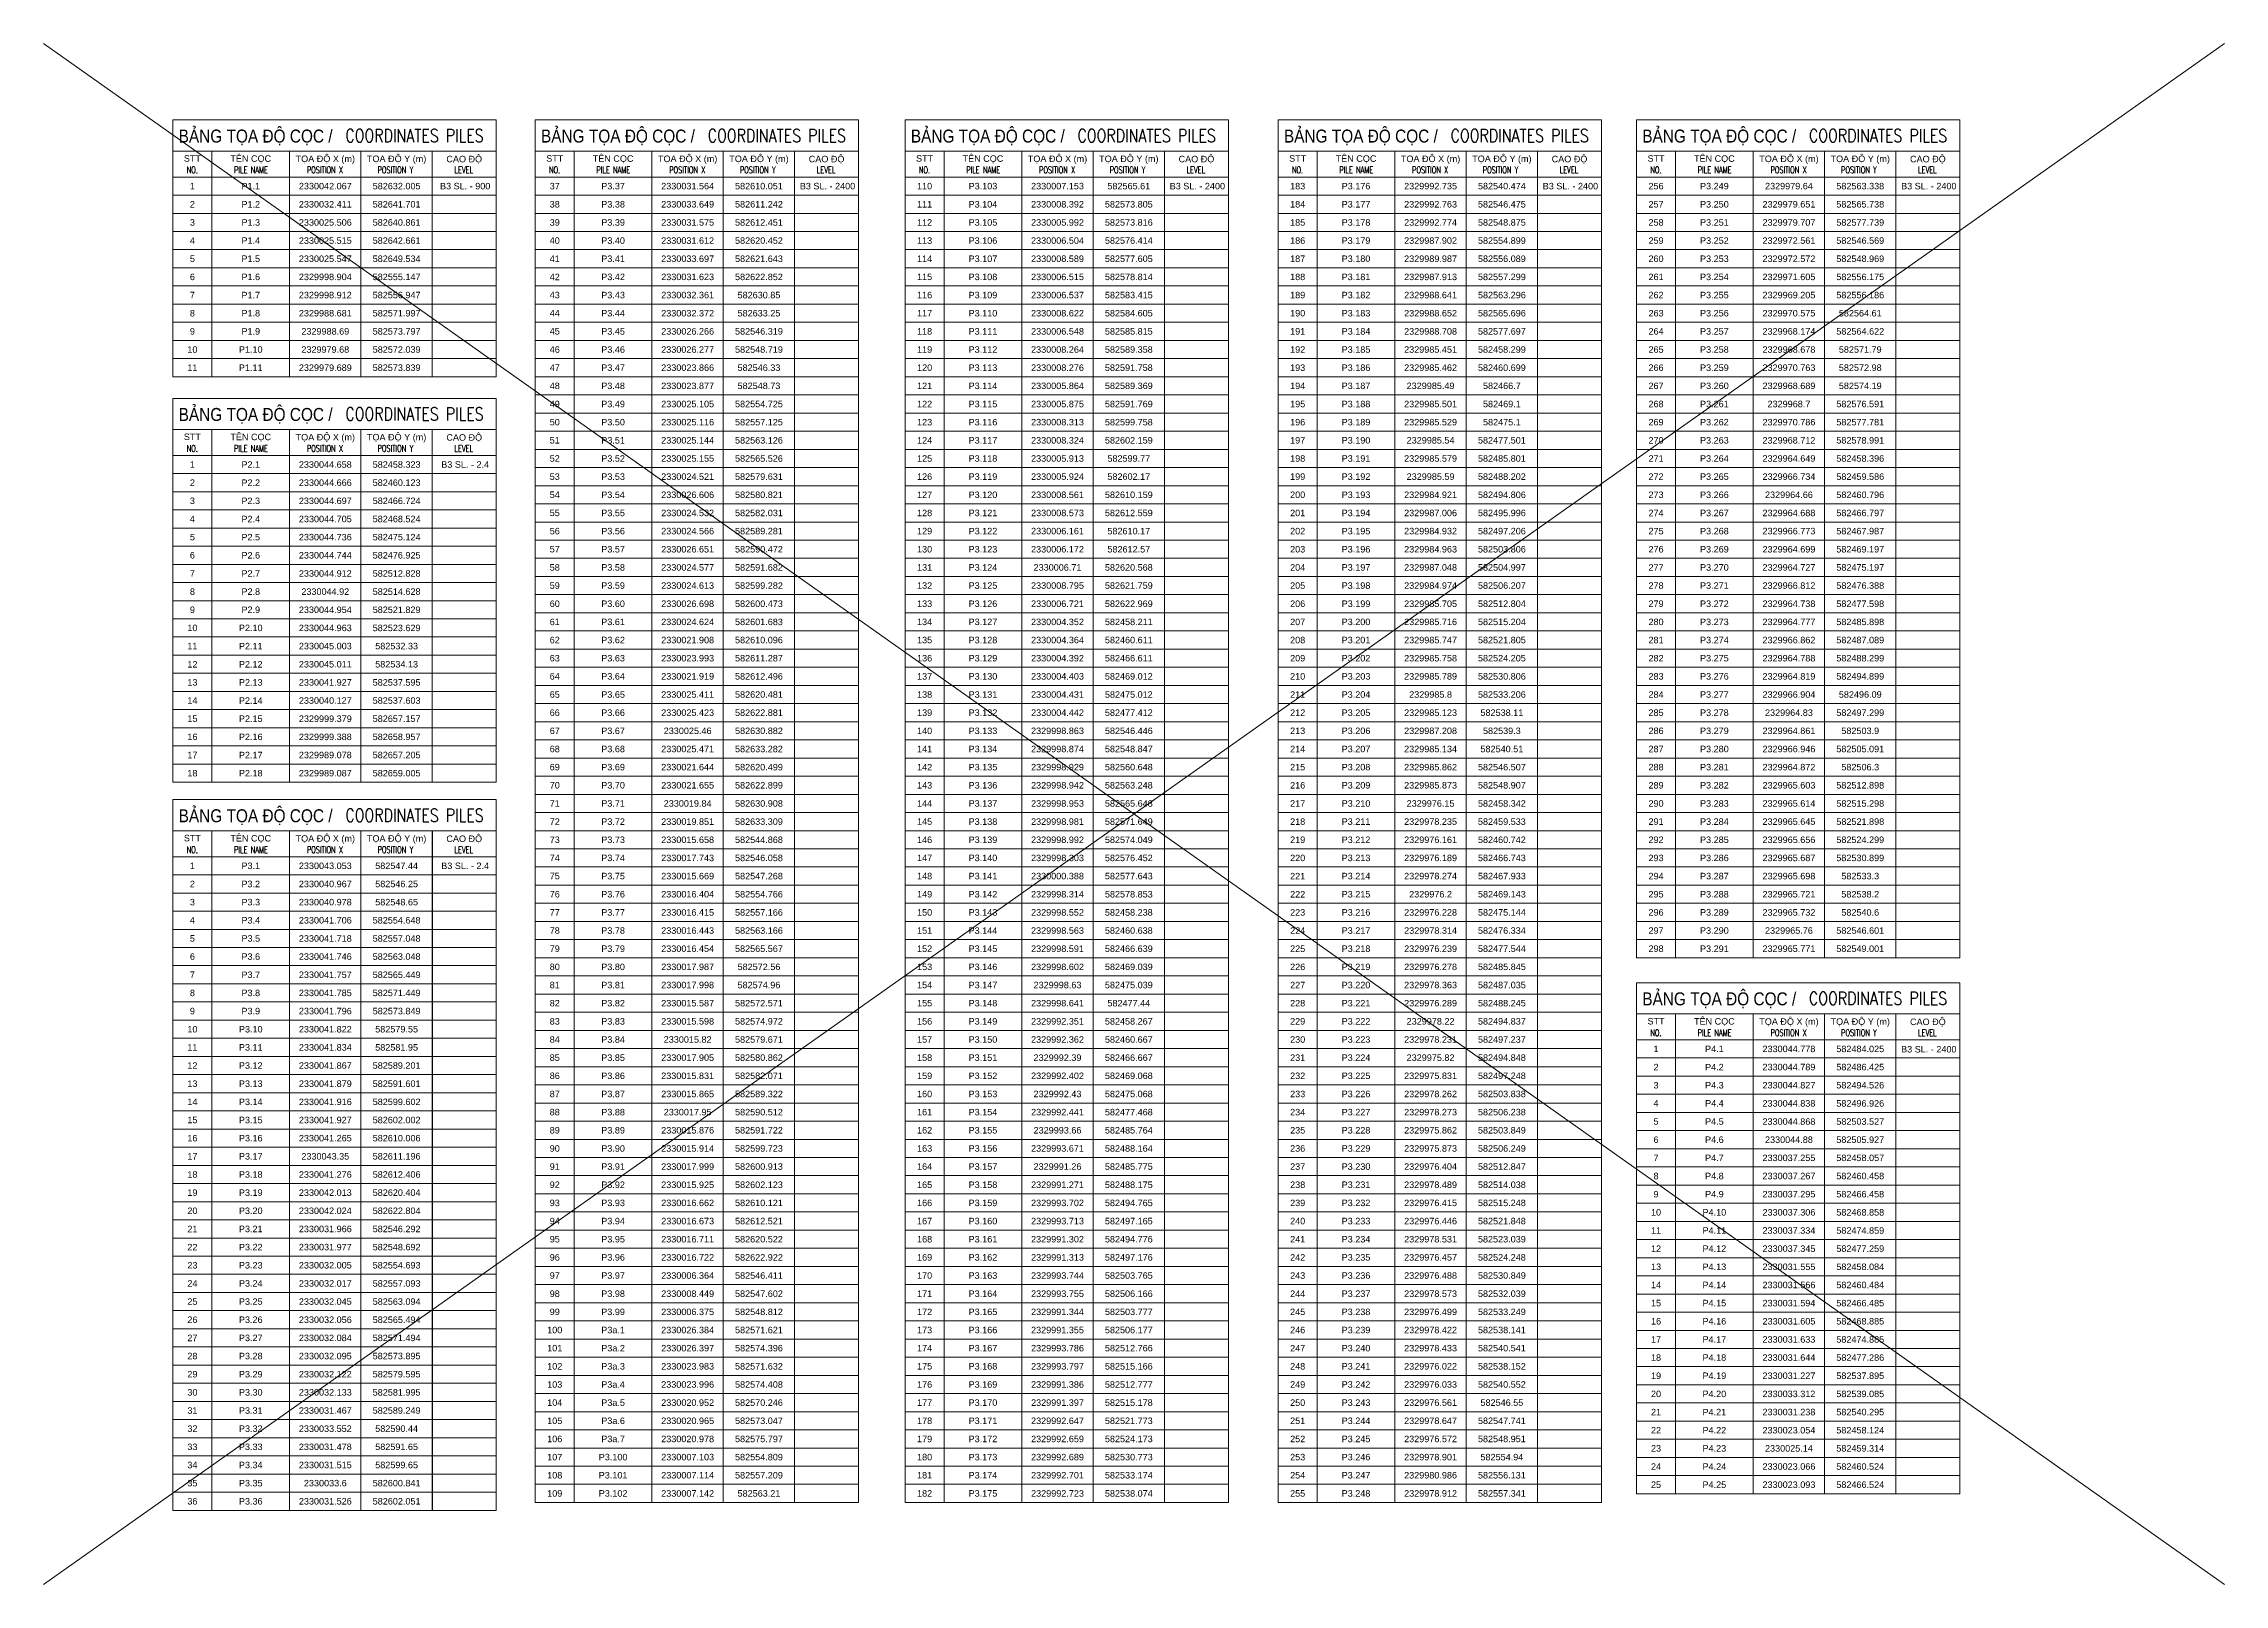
# Model space of a CAD drawing. Header units: millimetres. Extents: x -270655 to 676466, y -1281 to 105022.
# Drawn here: x 310918 to 395018, y 45622 to 105022 of the extents above; entities that cross this region are included whole.
import ezdxf
from ezdxf.enums import TextEntityAlignment as Align

# ---------------------------------------------------------------- set-up
doc = ezdxf.new("R2010")
doc.units = ezdxf.units.MM
doc.layers.get('Defpoints').update_dxf_attribs({"color": 151, "lineweight": 9})
doc.layers.add('00-TT.PilePoint', color=3, linetype='Continuous')
doc.layers.add('IDEA_Text', color=8, linetype='Continuous')
for name, color, linetype, lineweight in [('DTC-KY HIEU', 3, 'Continuous', 20), ('DTC-TEXT2.5', 1, 'Continuous', 20), ('DTC-TEXT5.0', 1, 'Continuous', 20), ('Text E', 8, 'Continuous', 13)]:
    doc.layers.add(name, color=color, linetype=linetype, lineweight=lineweight)
doc.styles.add('arial-3', font='romans.shx', dxfattribs={"width": 0.7})
doc.styles.add('DTC-250', font='arial.ttf', dxfattribs={"width": 0.8})
doc.styles.add('DTC-500', font='arial.ttf', dxfattribs={"width": 0.8})

msp = doc.modelspace()

# ---------------------------------------------------------------- texts
at = {"layer": 'DTC-TEXT2.5', "style": 'DTC-250'}
for s, p in [('STT', (316656.5, 100596.5)), ('TÊN CỌC', (318906.5, 100596.5)), ('TỌA ĐỘ X (m)', (321781.5, 100578.7)), ('TỌA ĐỘ Y (m)', (324531.5, 100578.7)), ('CAO ĐỘ', (327140.4, 100578.7)), ('STT', (330630, 100596.5)), ('TÊN CỌC', (332880, 100596.5)), ('TỌA ĐỘ X (m)', (335755, 100578.7)), ('TỌA ĐỘ Y (m)', (338505, 100578.7)), ('CAO ĐỘ', (341113.8, 100578.7)), ('STT', (344893.3, 100596.5)), ('TÊN CỌC', (347143.3, 100596.5)), ('TỌA ĐỘ X (m)', (350018.3, 100578.7)), ('TỌA ĐỘ Y (m)', (352768.3, 100578.7)), ('CAO ĐỘ', (355377.1, 100578.7)), ('STT', (359280.3, 100596.5)), ('TÊN CỌC', (361530.3, 100596.5)), ('TỌA ĐỘ X (m)', (364405.3, 100578.7)), ('TỌA ĐỘ Y (m)', (367155.3, 100578.7)), ('CAO ĐỘ', (369764.1, 100578.7)), ('STT', (373100.6, 100596.5)), ('TÊN CỌC', (375350.6, 100596.5)), ('TỌA ĐỘ X (m)', (378225.6, 100578.7)), ('TỌA ĐỘ Y (m)', (380975.6, 100578.7)), ('CAO ĐỘ', (383584.4, 100578.7)), ('1', (316656.5, 99528.7)), ('P1.1', (318906.5, 99528.7)), ('2330042.067', (321781.5, 99528.7)), ('582632.005', (324531.5, 99528.7)), ('B3 SL. - 900', (327175.4, 99528.7)), ('37', (330630, 99528.7)), ('P3.37', (332880, 99528.7)), ('2330031.564', (335755, 99528.7)), ('582610.051', (338505, 99528.7)), ('B3 SL. - 2400', (341148.8, 99528.7)), ('110', (344893.3, 99528.7)), ('P3.103', (347143.3, 99528.7)), ('2330007.153', (350018.3, 99528.7)), ('582565.61', (352768.3, 99528.7)), ('B3 SL. - 2400', (355412.1, 99528.7)), ('183', (359280.3, 99528.7)), ('P3.176', (361530.3, 99528.7)), ('2329992.735', (364405.3, 99528.7)), ('582540.474', (367155.3, 99528.7)), ('B3 SL. - 2400', (369799.1, 99528.7)), ('256', (373100.6, 99528.7)), ('P3.249', (375350.6, 99528.7)), ('2329979.64', (378225.6, 99528.7)), ('582563.338', (380975.6, 99528.7)), ('B3 SL. - 2400', (383619.4, 99528.7)), ('2', (316656.5, 98828.7)), ('P1.2', (318906.5, 98828.7)), ('2330032.411', (321781.5, 98828.7)), ('582641.701', (324531.5, 98828.7)), ('38', (330630, 98828.7)), ('P3.38', (332880, 98828.7)), ('2330033.649', (335755, 98828.7)), ('582611.242', (338505, 98828.7)), ('111', (344893.3, 98828.7)), ('P3.104', (347143.3, 98828.7)), ('2330008.392', (350018.3, 98828.7)), ('582573.805', (352768.3, 98828.7)), ('184', (359280.3, 98828.7)), ('P3.177', (361530.3, 98828.7)), ('2329992.763', (364405.3, 98828.7)), ('582546.475', (367155.3, 98828.7)), ('257', (373100.6, 98828.7)), ('P3.250', (375350.6, 98828.7)), ('2329979.651', (378225.6, 98828.7)), ('582565.738', (380975.6, 98828.7)), ('3', (316656.5, 98128.7)), ('P1.3', (318906.5, 98128.7)), ('2330025.506', (321781.5, 98128.7)), ('2330025.515', (321781.5, 97428.7)), ('582640.861', (324531.5, 98128.7)), ('582642.661', (324531.5, 97428.7)), ('40', (330630, 97428.7)), ('39', (330630, 98128.7)), ('P3.39', (332880, 98128.7)), ('P3.40', (332880, 97428.7)), ('2330031.575', (335755, 98128.7)), ('2330031.612', (335755, 97428.7)), ('582612.451', (338505, 98128.7)), ('582620.452', (338505, 97428.7)), ('112', (344893.3, 98128.7)), ('113', (344893.3, 97428.7)), ('P3.105', (347143.3, 98128.7)), ('P3.106', (347143.3, 97428.7)), ('2330005.992', (350018.3, 98128.7)), ('2330006.504', (350018.3, 97428.7)), ('582573.816', (352768.3, 98128.7)), ('582576.414', (352768.3, 97428.7)), ('185', (359280.3, 98128.7)), ('186', (359280.3, 97428.7)), ('P3.178', (361530.3, 98128.7)), ('P3.179', (361530.3, 97428.7)), ('2329992.774', (364405.3, 98128.7)), ('2329987.902', (364405.3, 97428.7)), ('582548.875', (367155.3, 98128.7)), ('582554.899', (367155.3, 97428.7)), ('258', (373100.6, 98128.7)), ('259', (373100.6, 97428.7)), ('P3.251', (375350.6, 98128.7)), ('P3.252', (375350.6, 97428.7)), ('2329979.707', (378225.6, 98128.7)), ('2329972.561', (378225.6, 97428.7)), ('582577.739', (380975.6, 98128.7)), ('582546.569', (380975.6, 97428.7)), ('4', (316656.5, 97428.7)), ('5', (316656.5, 96728.7)), ('P1.4', (318906.5, 97428.7)), ('P1.5', (318906.5, 96728.7)), ('2330025.547', (321781.5, 96728.7)), ('582649.534', (324531.5, 96728.7)), ('41', (330630, 96728.7)), ('P3.41', (332880, 96728.7)), ('2330033.697', (335755, 96728.7)), ('582621.643', (338505, 96728.7)), ('114', (344893.3, 96728.7)), ('P3.107', (347143.3, 96728.7)), ('2330008.589', (350018.3, 96728.7)), ('582577.605', (352768.3, 96728.7)), ('187', (359280.3, 96728.7)), ('P3.180', (361530.3, 96728.7)), ('2329989.987', (364405.3, 96728.7)), ('582556.089', (367155.3, 96728.7)), ('260', (373100.6, 96728.7)), ('P3.253', (375350.6, 96728.7)), ('2329972.572', (378225.6, 96728.7)), ('582548.969', (380975.6, 96728.7)), ('6', (316656.5, 96028.7)), ('P1.6', (318906.5, 96028.7)), ('2329998.904', (321781.5, 96028.7)), ('582555.147', (324531.5, 96028.7)), ('42', (330630, 96028.7)), ('P3.42', (332880, 96028.7)), ('2330031.623', (335755, 96028.7)), ('582622.852', (338505, 96028.7)), ('115', (344893.3, 96028.7)), ('P3.108', (347143.3, 96028.7)), ('2330006.515', (350018.3, 96028.7)), ('582578.814', (352768.3, 96028.7)), ('188', (359280.3, 96028.7)), ('P3.181', (361530.3, 96028.7)), ('2329987.913', (364405.3, 96028.7)), ('582557.299', (367155.3, 96028.7)), ('261', (373100.6, 96028.7)), ('P3.254', (375350.6, 96028.7)), ('2329971.605', (378225.6, 96028.7)), ('582556.175', (380975.6, 96028.7)), ('7', (316656.5, 95328.7)), ('P1.7', (318906.5, 95328.7)), ('2329998.912', (321781.5, 95328.7)), ('582556.947', (324531.5, 95328.7)), ('43', (330630, 95328.7)), ('P3.43', (332880, 95328.7)), ('2330032.361', (335755, 95328.7)), ('582630.85', (338505, 95328.7)), ('116', (344893.3, 95328.7)), ('P3.109', (347143.3, 95328.7)), ('2330006.537', (350018.3, 95328.7)), ('582583.415', (352768.3, 95328.7)), ('189', (359280.3, 95328.7)), ('P3.182', (361530.3, 95328.7)), ('2329988.641', (364405.3, 95328.7)), ('582563.296', (367155.3, 95328.7)), ('262', (373100.6, 95328.7)), ('P3.255', (375350.6, 95328.7)), ('2329969.205', (378225.6, 95328.7)), ('582556.186', (380975.6, 95328.7)), ('8', (316656.5, 94628.7)), ('P1.8', (318906.5, 94628.7)), ('2329988.681', (321781.5, 94628.7)), ('582571.997', (324531.5, 94628.7)), ('44', (330630, 94628.7)), ('P3.44', (332880, 94628.7)), ('2330032.372', (335755, 94628.7)), ('582633.25', (338505, 94628.7)), ('117', (344893.3, 94628.7)), ('P3.110', (347143.3, 94628.7)), ('2330008.622', (350018.3, 94628.7)), ('582584.605', (352768.3, 94628.7)), ('190', (359280.3, 94628.7)), ('P3.183', (361530.3, 94628.7)), ('2329988.652', (364405.3, 94628.7)), ('582565.696', (367155.3, 94628.7)), ('263', (373100.6, 94628.7)), ('P3.256', (375350.6, 94628.7)), ('2329970.575', (378225.6, 94628.7)), ('582564.61', (380975.6, 94628.7)), ('10', (316656.5, 93228.7)), ('9', (316656.5, 93928.7)), ('P1.10', (318906.5, 93228.7)), ('P1.9', (318906.5, 93928.7)), ('2329988.69', (321781.5, 93928.7)), ('2329979.68', (321781.5, 93228.7)), ('582573.797', (324531.5, 93928.7)), ('582572.039', (324531.5, 93228.7)), ('45', (330630, 93928.7)), ('46', (330630, 93228.7)), ('P3.45', (332880, 93928.7)), ('P3.46', (332880, 93228.7)), ('2330026.266', (335755, 93928.7)), ('2330026.277', (335755, 93228.7)), ('582546.319', (338505, 93928.7)), ('582548.719', (338505, 93228.7)), ('118', (344893.3, 93928.7)), ('119', (344893.3, 93228.7)), ('P3.111', (347143.3, 93928.7)), ('P3.112', (347143.3, 93228.7)), ('2330006.548', (350018.3, 93928.7)), ('2330008.264', (350018.3, 93228.7)), ('582585.815', (352768.3, 93928.7)), ('582589.358', (352768.3, 93228.7)), ('191', (359280.3, 93928.7)), ('192', (359280.3, 93228.7)), ('P3.184', (361530.3, 93928.7)), ('P3.185', (361530.3, 93228.7)), ('2329988.708', (364405.3, 93928.7)), ('2329985.451', (364405.3, 93228.7)), ('582577.697', (367155.3, 93928.7)), ('582458.299', (367155.3, 93228.7)), ('264', (373100.6, 93928.7)), ('265', (373100.6, 93228.7)), ('P3.257', (375350.6, 93928.7)), ('P3.258', (375350.6, 93228.7)), ('2329968.174', (378225.6, 93928.7)), ('2329968.678', (378225.6, 93228.7)), ('582564.622', (380975.6, 93928.7)), ('582571.79', (380975.6, 93228.7)), ('11', (316656.5, 92528.7)), ('P1.11', (318906.5, 92528.7)), ('2329979.689', (321781.5, 92528.7)), ('582573.839', (324531.5, 92528.7)), ('47', (330630, 92528.7)), ('P3.47', (332880, 92528.7)), ('2330023.866', (335755, 92528.7)), ('582546.33', (338505, 92528.7)), ('120', (344893.3, 92528.7)), ('P3.113', (347143.3, 92528.7)), ('2330008.276', (350018.3, 92528.7)), ('582591.758', (352768.3, 92528.7)), ('193', (359280.3, 92528.7)), ('P3.186', (361530.3, 92528.7)), ('2329985.462', (364405.3, 92528.7)), ('582460.699', (367155.3, 92528.7)), ('266', (373100.6, 92528.7)), ('P3.259', (375350.6, 92528.7)), ('2329970.763', (378225.6, 92528.7)), ('582572.98', (380975.6, 92528.7)), ('48', (330630, 91828.7)), ('P3.48', (332880, 91828.7)), ('2330023.877', (335755, 91828.7)), ('582548.73', (338505, 91828.7)), ('121', (344893.3, 91828.7)), ('P3.114', (347143.3, 91828.7)), ('2330005.864', (350018.3, 91828.7)), ('582589.369', (352768.3, 91828.7)), ('194', (359280.3, 91828.7)), ('P3.187', (361530.3, 91828.7)), ('2329985.49', (364405.3, 91828.7)), ('582466.7', (367155.3, 91828.7)), ('267', (373100.6, 91828.7)), ('P3.260', (375350.6, 91828.7)), ('2329968.689', (378225.6, 91828.7)), ('582574.19', (380975.6, 91828.7)), ('49', (330630, 91128.7)), ('P3.49', (332880, 91128.7)), ('2330025.105', (335755, 91128.7)), ('582554.725', (338505, 91128.7)), ('122', (344893.3, 91128.7)), ('P3.115', (347143.3, 91128.7)), ('2330005.875', (350018.3, 91128.7)), ('582591.769', (352768.3, 91128.7)), ('195', (359280.3, 91128.7)), ('P3.188', (361530.3, 91128.7)), ('2329985.501', (364405.3, 91128.7)), ('582469.1', (367155.3, 91128.7)), ('268', (373100.6, 91128.7)), ('P3.261', (375350.6, 91128.7)), ('2329968.7', (378225.6, 91128.7)), ('582576.591', (380975.6, 91128.7)), ('STT', (316656.5, 89863.5)), ('TÊN CỌC', (318906.5, 89863.5)), ('TỌA ĐỘ X (m)', (321781.5, 89845.7)), ('TỌA ĐỘ Y (m)', (324531.5, 89845.7)), ('CAO ĐỘ', (327140.4, 89845.7)), ('50', (330630, 90428.7)), ('P3.50', (332880, 90428.7)), ('2330025.116', (335755, 90428.7)), ('582557.125', (338505, 90428.7)), ('123', (344893.3, 90428.7)), ('P3.116', (347143.3, 90428.7)), ('2330008.313', (350018.3, 90428.7)), ('582599.758', (352768.3, 90428.7)), ('196', (359280.3, 90428.7)), ('P3.189', (361530.3, 90428.7)), ('2329985.529', (364405.3, 90428.7)), ('582475.1', (367155.3, 90428.7)), ('269', (373100.6, 90428.7)), ('P3.262', (375350.6, 90428.7)), ('2329970.786', (378225.6, 90428.7)), ('582577.781', (380975.6, 90428.7)), ('51', (330630, 89728.7)), ('52', (330630, 89028.7)), ('P3.51', (332880, 89728.7)), ('P3.52', (332880, 89028.7)), ('2330025.144', (335755, 89728.7)), ('2330025.155', (335755, 89028.7)), ('582563.126', (338505, 89728.7)), ('582565.526', (338505, 89028.7)), ('124', (344893.3, 89728.7)), ('125', (344893.3, 89028.7)), ('P3.117', (347143.3, 89728.7)), ('P3.118', (347143.3, 89028.7)), ('2330008.324', (350018.3, 89728.7)), ('2330005.913', (350018.3, 89028.7)), ('582602.159', (352768.3, 89728.7)), ('582599.77', (352768.3, 89028.7)), ('197', (359280.3, 89728.7)), ('198', (359280.3, 89028.7)), ('P3.190', (361530.3, 89728.7)), ('P3.191', (361530.3, 89028.7)), ('2329985.579', (364405.3, 89028.7)), ('2329985.54', (364405.3, 89728.7)), ('582477.501', (367155.3, 89728.7)), ('582485.801', (367155.3, 89028.7)), ('270', (373100.6, 89728.7)), ('271', (373100.6, 89028.7)), ('P3.263', (375350.6, 89728.7)), ('P3.264', (375350.6, 89028.7)), ('2329968.712', (378225.6, 89728.7)), ('2329964.649', (378225.6, 89028.7)), ('582578.991', (380975.6, 89728.7)), ('582458.396', (380975.6, 89028.7)), ('1', (316656.5, 88795.7)), ('P2.1', (318906.5, 88795.7)), ('2330044.658', (321781.5, 88795.7)), ('582458.323', (324531.5, 88795.7)), ('B3 SL. - 2.4', (327175.4, 88795.7)), ('53', (330630, 88328.7)), ('P3.53', (332880, 88328.7)), ('2330024.521', (335755, 88328.7)), ('582579.631', (338505, 88328.7)), ('126', (344893.3, 88328.7)), ('P3.119', (347143.3, 88328.7)), ('2330005.924', (350018.3, 88328.7)), ('582602.17', (352768.3, 88328.7)), ('199', (359280.3, 88328.7)), ('P3.192', (361530.3, 88328.7)), ('2329985.59', (364405.3, 88328.7)), ('582488.202', (367155.3, 88328.7)), ('272', (373100.6, 88328.7)), ('P3.265', (375350.6, 88328.7)), ('2329966.734', (378225.6, 88328.7)), ('582459.586', (380975.6, 88328.7)), ('3', (316656.5, 87395.7)), ('2', (316656.5, 88095.7)), ('P2.2', (318906.5, 88095.7)), ('P2.3', (318906.5, 87395.7)), ('2330044.666', (321781.5, 88095.7)), ('2330044.697', (321781.5, 87395.7)), ('582460.123', (324531.5, 88095.7)), ('582466.724', (324531.5, 87395.7)), ('54', (330630, 87628.7)), ('P3.54', (332880, 87628.7)), ('2330026.606', (335755, 87628.7)), ('582580.821', (338505, 87628.7)), ('127', (344893.3, 87628.7)), ('P3.120', (347143.3, 87628.7)), ('2330008.561', (350018.3, 87628.7)), ('582610.159', (352768.3, 87628.7)), ('200', (359280.3, 87628.7)), ('P3.193', (361530.3, 87628.7)), ('2329984.921', (364405.3, 87628.7)), ('582494.806', (367155.3, 87628.7)), ('273', (373100.6, 87628.7)), ('P3.266', (375350.6, 87628.7)), ('2329964.66', (378225.6, 87628.7)), ('582460.796', (380975.6, 87628.7)), ('4', (316656.5, 86695.7)), ('P2.4', (318906.5, 86695.7)), ('2330044.705', (321781.5, 86695.7)), ('582468.524', (324531.5, 86695.7)), ('55', (330630, 86928.7)), ('P3.55', (332880, 86928.7)), ('2330024.532', (335755, 86928.7)), ('582582.031', (338505, 86928.7)), ('128', (344893.3, 86928.7)), ('P3.121', (347143.3, 86928.7)), ('2330008.573', (350018.3, 86928.7)), ('582612.559', (352768.3, 86928.7)), ('201', (359280.3, 86928.7)), ('P3.194', (361530.3, 86928.7)), ('2329987.006', (364405.3, 86928.7)), ('582495.996', (367155.3, 86928.7)), ('274', (373100.6, 86928.7)), ('P3.267', (375350.6, 86928.7)), ('2329964.688', (378225.6, 86928.7)), ('582466.797', (380975.6, 86928.7)), ('5', (316656.5, 85995.7)), ('P2.5', (318906.5, 85995.7)), ('2330044.736', (321781.5, 85995.7)), ('582475.124', (324531.5, 85995.7)), ('56', (330630, 86228.7)), ('P3.56', (332880, 86228.7)), ('2330024.566', (335755, 86228.7)), ('582589.281', (338505, 86228.7)), ('129', (344893.3, 86228.7)), ('P3.122', (347143.3, 86228.7)), ('2330006.161', (350018.3, 86228.7)), ('582610.17', (352768.3, 86228.7)), ('202', (359280.3, 86228.7)), ('P3.195', (361530.3, 86228.7)), ('2329984.932', (364405.3, 86228.7)), ('582497.206', (367155.3, 86228.7)), ('275', (373100.6, 86228.7)), ('P3.268', (375350.6, 86228.7)), ('2329966.773', (378225.6, 86228.7)), ('582467.987', (380975.6, 86228.7)), ('6', (316656.5, 85295.7)), ('P2.6', (318906.5, 85295.7)), ('2330044.744', (321781.5, 85295.7)), ('582476.925', (324531.5, 85295.7)), ('57', (330630, 85528.7)), ('58', (330630, 84828.7)), ('P3.57', (332880, 85528.7)), ('P3.58', (332880, 84828.7)), ('2330026.651', (335755, 85528.7)), ('2330024.577', (335755, 84828.7)), ('582590.472', (338505, 85528.7)), ('582591.682', (338505, 84828.7)), ('130', (344893.3, 85528.7)), ('131', (344893.3, 84828.7)), ('P3.123', (347143.3, 85528.7)), ('P3.124', (347143.3, 84828.7)), ('2330006.172', (350018.3, 85528.7)), ('2330006.71', (350018.3, 84828.7)), ('582620.568', (352768.3, 84828.7)), ('582612.57', (352768.3, 85528.7)), ('203', (359280.3, 85528.7)), ('204', (359280.3, 84828.7)), ('P3.196', (361530.3, 85528.7)), ('P3.197', (361530.3, 84828.7)), ('2329984.963', (364405.3, 85528.7)), ('2329987.048', (364405.3, 84828.7)), ('582503.806', (367155.3, 85528.7)), ('582504.997', (367155.3, 84828.7)), ('276', (373100.6, 85528.7)), ('277', (373100.6, 84828.7)), ('P3.269', (375350.6, 85528.7)), ('P3.270', (375350.6, 84828.7)), ('2329964.699', (378225.6, 85528.7)), ('2329964.727', (378225.6, 84828.7)), ('582469.197', (380975.6, 85528.7)), ('582475.197', (380975.6, 84828.7)), ('7', (316656.5, 84595.7)), ('P2.7', (318906.5, 84595.7)), ('2330044.912', (321781.5, 84595.7)), ('582512.828', (324531.5, 84595.7)), ('59', (330630, 84128.7)), ('P3.59', (332880, 84128.7)), ('2330024.613', (335755, 84128.7)), ('582599.282', (338505, 84128.7)), ('132', (344893.3, 84128.7)), ('P3.125', (347143.3, 84128.7)), ('2330008.795', (350018.3, 84128.7)), ('582621.759', (352768.3, 84128.7)), ('205', (359280.3, 84128.7)), ('P3.198', (361530.3, 84128.7)), ('2329984.974', (364405.3, 84128.7)), ('582506.207', (367155.3, 84128.7)), ('278', (373100.6, 84128.7)), ('P3.271', (375350.6, 84128.7)), ('2329966.812', (378225.6, 84128.7)), ('582476.388', (380975.6, 84128.7)), ('8', (316656.5, 83895.7)), ('9', (316656.5, 83195.7)), ('P2.8', (318906.5, 83895.7)), ('P2.9', (318906.5, 83195.7)), ('2330044.954', (321781.5, 83195.7)), ('2330044.92', (321781.5, 83895.7)), ('582514.628', (324531.5, 83895.7)), ('582521.829', (324531.5, 83195.7)), ('60', (330630, 83428.7)), ('P3.60', (332880, 83428.7)), ('2330026.698', (335755, 83428.7)), ('582600.473', (338505, 83428.7)), ('133', (344893.3, 83428.7)), ('P3.126', (347143.3, 83428.7)), ('2330006.721', (350018.3, 83428.7)), ('582622.969', (352768.3, 83428.7)), ('206', (359280.3, 83428.7)), ('P3.199', (361530.3, 83428.7)), ('2329985.705', (364405.3, 83428.7)), ('582512.804', (367155.3, 83428.7)), ('279', (373100.6, 83428.7)), ('P3.272', (375350.6, 83428.7)), ('2329964.738', (378225.6, 83428.7)), ('582477.598', (380975.6, 83428.7)), ('10', (316656.5, 82495.7)), ('P2.10', (318906.5, 82495.7)), ('2330044.963', (321781.5, 82495.7)), ('582523.629', (324531.5, 82495.7)), ('61', (330630, 82728.7)), ('P3.61', (332880, 82728.7)), ('2330024.624', (335755, 82728.7)), ('582601.683', (338505, 82728.7)), ('134', (344893.3, 82728.7)), ('P3.127', (347143.3, 82728.7)), ('2330004.352', (350018.3, 82728.7)), ('582458.211', (352768.3, 82728.7)), ('207', (359280.3, 82728.7)), ('P3.200', (361530.3, 82728.7)), ('2329985.716', (364405.3, 82728.7)), ('582515.204', (367155.3, 82728.7)), ('280', (373100.6, 82728.7)), ('P3.273', (375350.6, 82728.7)), ('2329964.777', (378225.6, 82728.7)), ('582485.898', (380975.6, 82728.7)), ('11', (316656.5, 81795.7)), ('P2.11', (318906.5, 81795.7)), ('2330045.003', (321781.5, 81795.7)), ('582532.33', (324531.5, 81795.7)), ('62', (330630, 82028.7)), ('P3.62', (332880, 82028.7)), ('2330021.908', (335755, 82028.7)), ('582610.096', (338505, 82028.7)), ('135', (344893.3, 82028.7)), ('P3.128', (347143.3, 82028.7)), ('2330004.364', (350018.3, 82028.7)), ('582460.611', (352768.3, 82028.7)), ('208', (359280.3, 82028.7)), ('P3.201', (361530.3, 82028.7)), ('2329985.747', (364405.3, 82028.7)), ('582521.805', (367155.3, 82028.7)), ('281', (373100.6, 82028.7)), ('P3.274', (375350.6, 82028.7)), ('2329966.862', (378225.6, 82028.7)), ('582487.089', (380975.6, 82028.7)), ('12', (316656.5, 81095.7)), ('P2.12', (318906.5, 81095.7)), ('2330045.011', (321781.5, 81095.7)), ('582534.13', (324531.5, 81095.7)), ('63', (330630, 81328.7)), ('64', (330630, 80628.7)), ('P3.63', (332880, 81328.7)), ('P3.64', (332880, 80628.7)), ('2330023.993', (335755, 81328.7)), ('2330021.919', (335755, 80628.7)), ('582611.287', (338505, 81328.7)), ('582612.496', (338505, 80628.7)), ('136', (344893.3, 81328.7)), ('137', (344893.3, 80628.7)), ('P3.129', (347143.3, 81328.7)), ('P3.130', (347143.3, 80628.7)), ('2330004.392', (350018.3, 81328.7)), ('2330004.403', (350018.3, 80628.7)), ('582466.611', (352768.3, 81328.7)), ('582469.012', (352768.3, 80628.7)), ('209', (359280.3, 81328.7)), ('210', (359280.3, 80628.7)), ('P3.202', (361530.3, 81328.7)), ('P3.203', (361530.3, 80628.7)), ('2329985.758', (364405.3, 81328.7)), ('2329985.789', (364405.3, 80628.7)), ('582524.205', (367155.3, 81328.7)), ('582530.806', (367155.3, 80628.7)), ('282', (373100.6, 81328.7)), ('283', (373100.6, 80628.7)), ('P3.275', (375350.6, 81328.7)), ('P3.276', (375350.6, 80628.7)), ('2329964.788', (378225.6, 81328.7)), ('2329964.819', (378225.6, 80628.7)), ('582488.299', (380975.6, 81328.7)), ('582494.899', (380975.6, 80628.7)), ('13', (316656.5, 80395.7)), ('P2.13', (318906.5, 80395.7)), ('2330041.927', (321781.5, 80395.7)), ('582537.595', (324531.5, 80395.7)), ('65', (330630, 79928.7)), ('P3.65', (332880, 79928.7)), ('2330025.411', (335755, 79928.7)), ('582620.481', (338505, 79928.7)), ('138', (344893.3, 79928.7)), ('P3.131', (347143.3, 79928.7)), ('2330004.431', (350018.3, 79928.7)), ('582475.012', (352768.3, 79928.7)), ('211', (359280.3, 79928.7)), ('P3.204', (361530.3, 79928.7)), ('2329985.8', (364405.3, 79928.7)), ('582533.206', (367155.3, 79928.7)), ('284', (373100.6, 79928.7)), ('P3.277', (375350.6, 79928.7)), ('2329966.904', (378225.6, 79928.7)), ('582496.09', (380975.6, 79928.7)), ('14', (316656.5, 79695.7)), ('15', (316656.5, 78995.7)), ('P2.14', (318906.5, 79695.7)), ('P2.15', (318906.5, 78995.7)), ('2330040.127', (321781.5, 79695.7)), ('2329999.379', (321781.5, 78995.7)), ('582537.603', (324531.5, 79695.7)), ('582657.157', (324531.5, 78995.7)), ('66', (330630, 79228.7)), ('P3.66', (332880, 79228.7)), ('2330025.423', (335755, 79228.7)), ('582622.881', (338505, 79228.7)), ('139', (344893.3, 79228.7)), ('P3.132', (347143.3, 79228.7)), ('2330004.442', (350018.3, 79228.7)), ('582477.412', (352768.3, 79228.7)), ('212', (359280.3, 79228.7)), ('P3.205', (361530.3, 79228.7)), ('2329985.123', (364405.3, 79228.7)), ('582538.11', (367155.3, 79228.7)), ('285', (373100.6, 79228.7)), ('P3.278', (375350.6, 79228.7)), ('2329964.83', (378225.6, 79228.7)), ('582497.299', (380975.6, 79228.7)), ('16', (316656.5, 78295.7)), ('P2.16', (318906.5, 78295.7)), ('2329999.388', (321781.5, 78295.7)), ('582658.957', (324531.5, 78295.7)), ('67', (330630, 78528.7)), ('P3.67', (332880, 78528.7)), ('2330025.46', (335755, 78528.7)), ('582630.882', (338505, 78528.7)), ('140', (344893.3, 78528.7)), ('P3.133', (347143.3, 78528.7)), ('2329998.863', (350018.3, 78528.7)), ('582546.446', (352768.3, 78528.7)), ('213', (359280.3, 78528.7)), ('P3.206', (361530.3, 78528.7)), ('2329987.208', (364405.3, 78528.7)), ('582539.3', (367155.3, 78528.7)), ('286', (373100.6, 78528.7)), ('P3.279', (375350.6, 78528.7)), ('2329964.861', (378225.6, 78528.7)), ('582503.9', (380975.6, 78528.7)), ('17', (316656.5, 77595.7)), ('P2.17', (318906.5, 77595.7)), ('2329989.078', (321781.5, 77595.7)), ('582657.205', (324531.5, 77595.7)), ('68', (330630, 77828.7)), ('P3.68', (332880, 77828.7)), ('2330025.471', (335755, 77828.7)), ('582633.282', (338505, 77828.7)), ('141', (344893.3, 77828.7)), ('P3.134', (347143.3, 77828.7)), ('2329998.874', (350018.3, 77828.7)), ('582548.847', (352768.3, 77828.7)), ('214', (359280.3, 77828.7)), ('P3.207', (361530.3, 77828.7)), ('2329985.134', (364405.3, 77828.7)), ('582540.51', (367155.3, 77828.7)), ('287', (373100.6, 77828.7)), ('P3.280', (375350.6, 77828.7)), ('2329966.946', (378225.6, 77828.7)), ('582505.091', (380975.6, 77828.7)), ('18', (316656.5, 76895.7)), ('P2.18', (318906.5, 76895.7)), ('2329989.087', (321781.5, 76895.7)), ('582659.005', (324531.5, 76895.7)), ('69', (330630, 77128.7)), ('70', (330630, 76428.7)), ('P3.69', (332880, 77128.7)), ('P3.70', (332880, 76428.7)), ('2330021.644', (335755, 77128.7)), ('2330021.655', (335755, 76428.7)), ('582620.499', (338505, 77128.7)), ('582622.899', (338505, 76428.7)), ('142', (344893.3, 77128.7)), ('143', (344893.3, 76428.7)), ('P3.135', (347143.3, 77128.7)), ('P3.136', (347143.3, 76428.7)), ('2329998.929', (350018.3, 77128.7)), ('2329998.942', (350018.3, 76428.7)), ('582560.648', (352768.3, 77128.7)), ('582563.248', (352768.3, 76428.7)), ('215', (359280.3, 77128.7)), ('216', (359280.3, 76428.7)), ('P3.208', (361530.3, 77128.7)), ('P3.209', (361530.3, 76428.7)), ('2329985.862', (364405.3, 77128.7)), ('2329985.873', (364405.3, 76428.7)), ('582546.507', (367155.3, 77128.7)), ('582548.907', (367155.3, 76428.7)), ('288', (373100.6, 77128.7)), ('289', (373100.6, 76428.7)), ('P3.281', (375350.6, 77128.7)), ('P3.282', (375350.6, 76428.7)), ('2329964.872', (378225.6, 77128.7)), ('2329965.603', (378225.6, 76428.7)), ('582512.898', (380975.6, 76428.7)), ('582506.3', (380975.6, 77128.7)), ('71', (330630, 75728.7)), ('P3.71', (332880, 75728.7)), ('2330019.84', (335755, 75728.7)), ('582630.908', (338505, 75728.7)), ('144', (344893.3, 75728.7)), ('P3.137', (347143.3, 75728.7)), ('2329998.953', (350018.3, 75728.7)), ('582565.648', (352768.3, 75728.7)), ('217', (359280.3, 75728.7)), ('P3.210', (361530.3, 75728.7)), ('2329976.15', (364405.3, 75728.7)), ('582458.342', (367155.3, 75728.7)), ('290', (373100.6, 75728.7)), ('P3.283', (375350.6, 75728.7)), ('2329965.614', (378225.6, 75728.7)), ('582515.298', (380975.6, 75728.7)), ('72', (330630, 75028.7)), ('P3.72', (332880, 75028.7)), ('2330019.851', (335755, 75028.7)), ('582633.309', (338505, 75028.7)), ('145', (344893.3, 75028.7)), ('P3.138', (347143.3, 75028.7)), ('2329998.981', (350018.3, 75028.7)), ('582571.649', (352768.3, 75028.7)), ('218', (359280.3, 75028.7)), ('P3.211', (361530.3, 75028.7)), ('2329978.235', (364405.3, 75028.7)), ('582459.533', (367155.3, 75028.7)), ('291', (373100.6, 75028.7)), ('P3.284', (375350.6, 75028.7)), ('2329965.645', (378225.6, 75028.7)), ('582521.898', (380975.6, 75028.7)), ('STT', (316656.5, 74392.4)), ('TÊN CỌC', (318906.5, 74392.4)), ('TỌA ĐỘ X (m)', (321781.5, 74374.6)), ('TỌA ĐỘ Y (m)', (324531.5, 74374.6)), ('CAO ĐỘ', (327140.4, 74374.6)), ('73', (330630, 74328.7)), ('P3.73', (332880, 74328.7)), ('2330015.658', (335755, 74328.7)), ('582544.868', (338505, 74328.7)), ('146', (344893.3, 74328.7)), ('P3.139', (347143.3, 74328.7)), ('2329998.992', (350018.3, 74328.7)), ('582574.049', (352768.3, 74328.7)), ('219', (359280.3, 74328.7)), ('P3.212', (361530.3, 74328.7)), ('2329976.161', (364405.3, 74328.7)), ('582460.742', (367155.3, 74328.7)), ('292', (373100.6, 74328.7)), ('P3.285', (375350.6, 74328.7)), ('2329965.656', (378225.6, 74328.7)), ('582524.299', (380975.6, 74328.7)), ('1', (316656.5, 73324.6)), ('P3.1', (318906.5, 73324.6)), ('2330043.053', (321781.5, 73324.6)), ('582547.44', (324531.5, 73324.6)), ('B3 SL. - 2.4', (327175.4, 73324.6)), ('74', (330630, 73628.7)), ('P3.74', (332880, 73628.7)), ('2330017.743', (335755, 73628.7)), ('582546.058', (338505, 73628.7)), ('147', (344893.3, 73628.7)), ('P3.140', (347143.3, 73628.7)), ('2329998.303', (350018.3, 73628.7)), ('582576.452', (352768.3, 73628.7)), ('220', (359280.3, 73628.7)), ('P3.213', (361530.3, 73628.7)), ('2329976.189', (364405.3, 73628.7)), ('582466.743', (367155.3, 73628.7)), ('293', (373100.6, 73628.7)), ('P3.286', (375350.6, 73628.7)), ('2329965.687', (378225.6, 73628.7)), ('582530.899', (380975.6, 73628.7)), ('2', (316656.5, 72624.6)), ('P3.2', (318906.5, 72624.6)), ('2330040.967', (321781.5, 72624.6)), ('582546.25', (324531.5, 72624.6)), ('75', (330630, 72928.7)), ('76', (330630, 72228.7)), ('P3.75', (332880, 72928.7)), ('P3.76', (332880, 72228.7)), ('2330015.669', (335755, 72928.7)), ('2330016.404', (335755, 72228.7)), ('582547.268', (338505, 72928.7)), ('582554.766', (338505, 72228.7)), ('148', (344893.3, 72928.7)), ('149', (344893.3, 72228.7)), ('P3.141', (347143.3, 72928.7)), ('P3.142', (347143.3, 72228.7)), ('2330000.388', (350018.3, 72928.7)), ('2329998.314', (350018.3, 72228.7)), ('582577.643', (352768.3, 72928.7)), ('582578.853', (352768.3, 72228.7)), ('221', (359280.3, 72928.7)), ('222', (359280.3, 72228.7)), ('P3.214', (361530.3, 72928.7)), ('P3.215', (361530.3, 72228.7)), ('2329978.274', (364405.3, 72928.7)), ('2329976.2', (364405.3, 72228.7)), ('582467.933', (367155.3, 72928.7)), ('582469.143', (367155.3, 72228.7)), ('294', (373100.6, 72928.7)), ('295', (373100.6, 72228.7)), ('P3.287', (375350.6, 72928.7)), ('P3.288', (375350.6, 72228.7)), ('2329965.698', (378225.6, 72928.7)), ('2329965.721', (378225.6, 72228.7)), ('582533.3', (380975.6, 72928.7)), ('582538.2', (380975.6, 72228.7)), ('3', (316656.5, 71924.6)), ('P3.3', (318906.5, 71924.6)), ('2330040.978', (321781.5, 71924.6)), ('582548.65', (324531.5, 71924.6)), ('77', (330630, 71528.7)), ('P3.77', (332880, 71528.7)), ('2330016.415', (335755, 71528.7)), ('582557.166', (338505, 71528.7)), ('150', (344893.3, 71528.7)), ('P3.143', (347143.3, 71528.7)), ('2329998.552', (350018.3, 71528.7)), ('582458.238', (352768.3, 71528.7)), ('223', (359280.3, 71528.7)), ('P3.216', (361530.3, 71528.7)), ('2329976.228', (364405.3, 71528.7)), ('582475.144', (367155.3, 71528.7)), ('296', (373100.6, 71528.7)), ('P3.289', (375350.6, 71528.7)), ('2329965.732', (378225.6, 71528.7)), ('582540.6', (380975.6, 71528.7)), ('4', (316656.5, 71224.6)), ('5', (316656.5, 70524.6)), ('P3.4', (318906.5, 71224.6)), ('P3.5', (318906.5, 70524.6)), ('2330041.706', (321781.5, 71224.6)), ('2330041.718', (321781.5, 70524.6)), ('582554.648', (324531.5, 71224.6)), ('582557.048', (324531.5, 70524.6)), ('78', (330630, 70828.7)), ('P3.78', (332880, 70828.7)), ('2330016.443', (335755, 70828.7)), ('582563.166', (338505, 70828.7)), ('151', (344893.3, 70828.7)), ('P3.144', (347143.3, 70828.7)), ('2329998.563', (350018.3, 70828.7)), ('582460.638', (352768.3, 70828.7)), ('224', (359280.3, 70828.7)), ('P3.217', (361530.3, 70828.7)), ('2329978.314', (364405.3, 70828.7)), ('582476.334', (367155.3, 70828.7)), ('297', (373100.6, 70828.7)), ('P3.290', (375350.6, 70828.7)), ('2329965.76', (378225.6, 70828.7)), ('582546.601', (380975.6, 70828.7)), ('6', (316656.5, 69824.6)), ('P3.6', (318906.5, 69824.6)), ('2330041.746', (321781.5, 69824.6)), ('582563.048', (324531.5, 69824.6)), ('79', (330630, 70128.7)), ('P3.79', (332880, 70128.7)), ('2330016.454', (335755, 70128.7)), ('582565.567', (338505, 70128.7)), ('152', (344893.3, 70128.7)), ('P3.145', (347143.3, 70128.7)), ('2329998.591', (350018.3, 70128.7)), ('582466.639', (352768.3, 70128.7)), ('225', (359280.3, 70128.7)), ('P3.218', (361530.3, 70128.7)), ('2329976.239', (364405.3, 70128.7)), ('582477.544', (367155.3, 70128.7)), ('298', (373100.6, 70128.7)), ('P3.291', (375350.6, 70128.7)), ('2329965.771', (378225.6, 70128.7)), ('582549.001', (380975.6, 70128.7)), ('7', (316656.5, 69124.6)), ('P3.7', (318906.5, 69124.6)), ('2330041.757', (321781.5, 69124.6)), ('582565.449', (324531.5, 69124.6)), ('80', (330630, 69428.7)), ('P3.80', (332880, 69428.7)), ('2330017.987', (335755, 69428.7)), ('582572.56', (338505, 69428.7)), ('153', (344893.3, 69428.7)), ('P3.146', (347143.3, 69428.7)), ('2329998.602', (350018.3, 69428.7)), ('582469.039', (352768.3, 69428.7)), ('226', (359280.3, 69428.7)), ('P3.219', (361530.3, 69428.7)), ('2329976.278', (364405.3, 69428.7)), ('582485.845', (367155.3, 69428.7)), ('8', (316656.5, 68424.6)), ('P3.8', (318906.5, 68424.6)), ('2330041.785', (321781.5, 68424.6)), ('582571.449', (324531.5, 68424.6)), ('81', (330630, 68728.7)), ('82', (330630, 68028.7)), ('P3.81', (332880, 68728.7)), ('P3.82', (332880, 68028.7)), ('2330017.998', (335755, 68728.7)), ('2330015.587', (335755, 68028.7)), ('582572.571', (338505, 68028.7)), ('582574.96', (338505, 68728.7)), ('154', (344893.3, 68728.7)), ('155', (344893.3, 68028.7)), ('P3.147', (347143.3, 68728.7)), ('P3.148', (347143.3, 68028.7)), ('2329998.641', (350018.3, 68028.7)), ('2329998.63', (350018.3, 68728.7)), ('582475.039', (352768.3, 68728.7)), ('582477.44', (352768.3, 68028.7)), ('227', (359280.3, 68728.7)), ('228', (359280.3, 68028.7)), ('P3.220', (361530.3, 68728.7)), ('P3.221', (361530.3, 68028.7)), ('2329978.363', (364405.3, 68728.7)), ('2329976.289', (364405.3, 68028.7)), ('582487.035', (367155.3, 68728.7)), ('582488.245', (367155.3, 68028.7)), ('9', (316656.5, 67724.6)), ('P3.9', (318906.5, 67724.6)), ('2330041.796', (321781.5, 67724.6)), ('582573.849', (324531.5, 67724.6)), ('83', (330630, 67328.7)), ('P3.83', (332880, 67328.7)), ('2330015.598', (335755, 67328.7)), ('582574.972', (338505, 67328.7)), ('156', (344893.3, 67328.7)), ('P3.149', (347143.3, 67328.7)), ('2329992.351', (350018.3, 67328.7)), ('582458.267', (352768.3, 67328.7)), ('229', (359280.3, 67328.7)), ('P3.222', (361530.3, 67328.7)), ('2329978.22', (364405.3, 67328.7)), ('582494.837', (367155.3, 67328.7)), ('STT', (373100.6, 67333.3)), ('TÊN CỌC', (375350.6, 67333.3)), ('TỌA ĐỘ X (m)', (378225.6, 67315.5)), ('TỌA ĐỘ Y (m)', (380975.6, 67315.5)), ('CAO ĐỘ', (383584.4, 67315.5)), ('10', (316656.5, 67024.6)), ('11', (316656.5, 66324.6)), ('P3.10', (318906.5, 67024.6)), ('P3.11', (318906.5, 66324.6)), ('2330041.822', (321781.5, 67024.6)), ('2330041.834', (321781.5, 66324.6)), ('582579.55', (324531.5, 67024.6)), ('582581.95', (324531.5, 66324.6)), ('84', (330630, 66628.7)), ('P3.84', (332880, 66628.7)), ('2330015.82', (335755, 66628.7)), ('582579.671', (338505, 66628.7)), ('157', (344893.3, 66628.7)), ('P3.150', (347143.3, 66628.7)), ('2329992.362', (350018.3, 66628.7)), ('582460.667', (352768.3, 66628.7)), ('230', (359280.3, 66628.7)), ('P3.223', (361530.3, 66628.7)), ('2329978.231', (364405.3, 66628.7)), ('582497.237', (367155.3, 66628.7)), ('12', (316656.5, 65624.6)), ('P3.12', (318906.5, 65624.6)), ('2330041.867', (321781.5, 65624.6)), ('582589.201', (324531.5, 65624.6)), ('85', (330630, 65928.7)), ('P3.85', (332880, 65928.7)), ('2330017.905', (335755, 65928.7)), ('582580.862', (338505, 65928.7)), ('158', (344893.3, 65928.7)), ('P3.151', (347143.3, 65928.7)), ('2329992.39', (350018.3, 65928.7)), ('582466.667', (352768.3, 65928.7)), ('231', (359280.3, 65928.7)), ('P3.224', (361530.3, 65928.7)), ('2329975.82', (364405.3, 65928.7)), ('582494.848', (367155.3, 65928.7)), ('2', (373100.6, 65565.5)), ('1', (373100.6, 66265.5)), ('P4.1', (375350.6, 66265.5)), ('P4.2', (375350.6, 65565.5)), ('2330044.778', (378225.6, 66265.5)), ('2330044.789', (378225.6, 65565.5)), ('582484.025', (380975.6, 66265.5)), ('582486.425', (380975.6, 65565.5)), ('B3 SL. - 2400', (383619.4, 66252.2)), ('13', (316656.5, 64924.6)), ('P3.13', (318906.5, 64924.6)), ('2330041.879', (321781.5, 64924.6)), ('582591.601', (324531.5, 64924.6)), ('86', (330630, 65228.7)), ('P3.86', (332880, 65228.7)), ('2330015.831', (335755, 65228.7)), ('582582.071', (338505, 65228.7)), ('159', (344893.3, 65228.7)), ('P3.152', (347143.3, 65228.7)), ('2329992.402', (350018.3, 65228.7)), ('582469.068', (352768.3, 65228.7)), ('232', (359280.3, 65228.7)), ('P3.225', (361530.3, 65228.7)), ('2329975.831', (364405.3, 65228.7)), ('582497.248', (367155.3, 65228.7)), ('3', (373100.6, 64865.5)), ('P4.3', (375350.6, 64865.5)), ('2330044.827', (378225.6, 64865.5)), ('582494.526', (380975.6, 64865.5)), ('14', (316656.5, 64224.6)), ('P3.14', (318906.5, 64224.6)), ('2330041.916', (321781.5, 64224.6)), ('582599.602', (324531.5, 64224.6)), ('87', (330630, 64528.7)), ('88', (330630, 63828.7)), ('P3.87', (332880, 64528.7)), ('P3.88', (332880, 63828.7)), ('2330015.865', (335755, 64528.7)), ('2330017.95', (335755, 63828.7)), ('582589.322', (338505, 64528.7)), ('582590.512', (338505, 63828.7)), ('160', (344893.3, 64528.7)), ('161', (344893.3, 63828.7)), ('P3.153', (347143.3, 64528.7)), ('P3.154', (347143.3, 63828.7)), ('2329992.441', (350018.3, 63828.7)), ('2329992.43', (350018.3, 64528.7)), ('582475.068', (352768.3, 64528.7)), ('582477.468', (352768.3, 63828.7)), ('233', (359280.3, 64528.7)), ('234', (359280.3, 63828.7)), ('P3.226', (361530.3, 64528.7)), ('P3.227', (361530.3, 63828.7)), ('2329978.262', (364405.3, 64528.7)), ('2329978.273', (364405.3, 63828.7)), ('582503.838', (367155.3, 64528.7)), ('582506.238', (367155.3, 63828.7)), ('4', (373100.6, 64165.5)), ('P4.4', (375350.6, 64165.5)), ('2330044.838', (378225.6, 64165.5)), ('582496.926', (380975.6, 64165.5)), ('15', (316656.5, 63524.6)), ('P3.15', (318906.5, 63524.6)), ('2330041.927', (321781.5, 63524.6)), ('582602.002', (324531.5, 63524.6)), ('89', (330630, 63128.7)), ('P3.89', (332880, 63128.7)), ('2330015.876', (335755, 63128.7)), ('582591.722', (338505, 63128.7)), ('162', (344893.3, 63128.7)), ('P3.155', (347143.3, 63128.7)), ('2329993.66', (350018.3, 63128.7)), ('582485.764', (352768.3, 63128.7)), ('235', (359280.3, 63128.7)), ('P3.228', (361530.3, 63128.7)), ('2329975.862', (364405.3, 63128.7)), ('582503.849', (367155.3, 63128.7)), ('5', (373100.6, 63465.5)), ('P4.5', (375350.6, 63465.5)), ('2330044.868', (378225.6, 63465.5)), ('582503.527', (380975.6, 63465.5)), ('16', (316656.5, 62824.6)), ('17', (316656.5, 62124.6)), ('P3.16', (318906.5, 62824.6)), ('P3.17', (318906.5, 62124.6)), ('2330041.265', (321781.5, 62824.6)), ('2330043.35', (321781.5, 62124.6)), ('582610.006', (324531.5, 62824.6)), ('582611.196', (324531.5, 62124.6)), ('90', (330630, 62428.7)), ('P3.90', (332880, 62428.7)), ('2330015.914', (335755, 62428.7)), ('582599.723', (338505, 62428.7)), ('163', (344893.3, 62428.7)), ('P3.156', (347143.3, 62428.7)), ('2329993.671', (350018.3, 62428.7)), ('582488.164', (352768.3, 62428.7)), ('236', (359280.3, 62428.7)), ('P3.229', (361530.3, 62428.7)), ('2329975.873', (364405.3, 62428.7)), ('582506.249', (367155.3, 62428.7)), ('6', (373100.6, 62765.5)), ('P4.6', (375350.6, 62765.5)), ('2330044.88', (378225.6, 62765.5)), ('582505.927', (380975.6, 62765.5)), ('18', (316656.5, 61424.6)), ('P3.18', (318906.5, 61424.6)), ('2330041.276', (321781.5, 61424.6)), ('582612.406', (324531.5, 61424.6)), ('91', (330630, 61728.7)), ('P3.91', (332880, 61728.7)), ('2330017.999', (335755, 61728.7)), ('582600.913', (338505, 61728.7)), ('164', (344893.3, 61728.7)), ('P3.157', (347143.3, 61728.7)), ('2329991.26', (350018.3, 61728.7)), ('582485.775', (352768.3, 61728.7)), ('237', (359280.3, 61728.7)), ('P3.230', (361530.3, 61728.7)), ('2329976.404', (364405.3, 61728.7)), ('582512.847', (367155.3, 61728.7)), ('8', (373100.6, 61365.5)), ('7', (373100.6, 62065.5)), ('P4.7', (375350.6, 62065.5)), ('P4.8', (375350.6, 61365.5)), ('2330037.255', (378225.6, 62065.5)), ('2330037.267', (378225.6, 61365.5)), ('582458.057', (380975.6, 62065.5)), ('582460.458', (380975.6, 61365.5)), ('19', (316656.5, 60724.6)), ('P3.19', (318906.5, 60724.6)), ('2330042.013', (321781.5, 60724.6)), ('582620.404', (324531.5, 60724.6)), ('92', (330630, 61028.7)), ('P3.92', (332880, 61028.7)), ('2330015.925', (335755, 61028.7)), ('582602.123', (338505, 61028.7)), ('165', (344893.3, 61028.7)), ('P3.158', (347143.3, 61028.7)), ('2329991.271', (350018.3, 61028.7)), ('582488.175', (352768.3, 61028.7)), ('238', (359280.3, 61028.7)), ('P3.231', (361530.3, 61028.7)), ('2329978.489', (364405.3, 61028.7)), ('582514.038', (367155.3, 61028.7)), ('9', (373100.6, 60665.5)), ('P4.9', (375350.6, 60665.5)), ('2330037.295', (378225.6, 60665.5)), ('582466.458', (380975.6, 60665.5)), ('20', (316656.5, 60024.6)), ('P3.20', (318906.5, 60024.6)), ('2330042.024', (321781.5, 60024.6)), ('582622.804', (324531.5, 60024.6)), ('93', (330630, 60328.7)), ('94', (330630, 59628.7)), ('P3.93', (332880, 60328.7)), ('P3.94', (332880, 59628.7)), ('2330016.662', (335755, 60328.7)), ('2330016.673', (335755, 59628.7)), ('582610.121', (338505, 60328.7)), ('582612.521', (338505, 59628.7)), ('166', (344893.3, 60328.7)), ('167', (344893.3, 59628.7)), ('P3.159', (347143.3, 60328.7)), ('P3.160', (347143.3, 59628.7)), ('2329993.702', (350018.3, 60328.7)), ('2329993.713', (350018.3, 59628.7)), ('582494.765', (352768.3, 60328.7)), ('582497.165', (352768.3, 59628.7)), ('239', (359280.3, 60328.7)), ('240', (359280.3, 59628.7)), ('P3.232', (361530.3, 60328.7)), ('P3.233', (361530.3, 59628.7)), ('2329976.415', (364405.3, 60328.7)), ('2329976.446', (364405.3, 59628.7)), ('582515.248', (367155.3, 60328.7)), ('582521.848', (367155.3, 59628.7)), ('10', (373100.6, 59965.5)), ('P4.10', (375350.6, 59965.5)), ('2330037.306', (378225.6, 59965.5)), ('582468.858', (380975.6, 59965.5)), ('21', (316656.5, 59324.6)), ('P3.21', (318906.5, 59324.6)), ('2330031.966', (321781.5, 59324.6)), ('582546.292', (324531.5, 59324.6)), ('95', (330630, 58928.7)), ('P3.95', (332880, 58928.7)), ('2330016.711', (335755, 58928.7)), ('582620.522', (338505, 58928.7)), ('168', (344893.3, 58928.7)), ('P3.161', (347143.3, 58928.7)), ('2329991.302', (350018.3, 58928.7)), ('582494.776', (352768.3, 58928.7)), ('241', (359280.3, 58928.7)), ('P3.234', (361530.3, 58928.7)), ('2329978.531', (364405.3, 58928.7)), ('582523.039', (367155.3, 58928.7)), ('11', (373100.6, 59265.5)), ('P4.11', (375350.6, 59265.5)), ('2330037.334', (378225.6, 59265.5)), ('582474.859', (380975.6, 59265.5)), ('22', (316656.5, 58624.6)), ('23', (316656.5, 57924.6)), ('P3.22', (318906.5, 58624.6)), ('P3.23', (318906.5, 57924.6)), ('2330031.977', (321781.5, 58624.6)), ('2330032.005', (321781.5, 57924.6)), ('582548.692', (324531.5, 58624.6)), ('582554.693', (324531.5, 57924.6)), ('96', (330630, 58228.7)), ('P3.96', (332880, 58228.7)), ('2330016.722', (335755, 58228.7)), ('582622.922', (338505, 58228.7)), ('169', (344893.3, 58228.7)), ('P3.162', (347143.3, 58228.7)), ('2329991.313', (350018.3, 58228.7)), ('582497.176', (352768.3, 58228.7)), ('242', (359280.3, 58228.7)), ('P3.235', (361530.3, 58228.7)), ('2329976.457', (364405.3, 58228.7)), ('582524.248', (367155.3, 58228.7)), ('12', (373100.6, 58565.5)), ('P4.12', (375350.6, 58565.5)), ('2330037.345', (378225.6, 58565.5)), ('582477.259', (380975.6, 58565.5)), ('24', (316656.5, 57224.6)), ('P3.24', (318906.5, 57224.6)), ('2330032.017', (321781.5, 57224.6)), ('582557.093', (324531.5, 57224.6)), ('97', (330630, 57528.7)), ('P3.97', (332880, 57528.7)), ('2330006.364', (335755, 57528.7)), ('582546.411', (338505, 57528.7)), ('170', (344893.3, 57528.7)), ('P3.163', (347143.3, 57528.7)), ('2329993.744', (350018.3, 57528.7)), ('582503.765', (352768.3, 57528.7)), ('243', (359280.3, 57528.7)), ('P3.236', (361530.3, 57528.7)), ('2329976.488', (364405.3, 57528.7)), ('582530.849', (367155.3, 57528.7)), ('13', (373100.6, 57865.5)), ('14', (373100.6, 57165.5)), ('P4.13', (375350.6, 57865.5)), ('P4.14', (375350.6, 57165.5)), ('2330031.555', (378225.6, 57865.5)), ('2330031.566', (378225.6, 57165.5)), ('582458.084', (380975.6, 57865.5)), ('582460.484', (380975.6, 57165.5)), ('25', (316656.5, 56524.6)), ('P3.25', (318906.5, 56524.6)), ('2330032.045', (321781.5, 56524.6)), ('582563.094', (324531.5, 56524.6)), ('98', (330630, 56828.7)), ('P3.98', (332880, 56828.7)), ('2330008.449', (335755, 56828.7)), ('582547.602', (338505, 56828.7)), ('171', (344893.3, 56828.7)), ('P3.164', (347143.3, 56828.7)), ('2329993.755', (350018.3, 56828.7)), ('582506.166', (352768.3, 56828.7)), ('244', (359280.3, 56828.7)), ('P3.237', (361530.3, 56828.7)), ('2329978.573', (364405.3, 56828.7)), ('582532.039', (367155.3, 56828.7)), ('15', (373100.6, 56465.5)), ('P4.15', (375350.6, 56465.5)), ('2330031.594', (378225.6, 56465.5)), ('582466.485', (380975.6, 56465.5)), ('26', (316656.5, 55824.6)), ('P3.26', (318906.5, 55824.6)), ('2330032.056', (321781.5, 55824.6)), ('582565.494', (324531.5, 55824.6)), ('100', (330630, 55428.7)), ('99', (330630, 56128.7)), ('P3.99', (332880, 56128.7)), ('P3a.1', (332880, 55428.7)), ('2330006.375', (335755, 56128.7)), ('2330026.384', (335755, 55428.7)), ('582548.812', (338505, 56128.7)), ('582571.621', (338505, 55428.7)), ('172', (344893.3, 56128.7)), ('173', (344893.3, 55428.7)), ('P3.165', (347143.3, 56128.7)), ('P3.166', (347143.3, 55428.7)), ('2329991.344', (350018.3, 56128.7)), ('2329991.355', (350018.3, 55428.7)), ('582503.777', (352768.3, 56128.7)), ('582506.177', (352768.3, 55428.7)), ('245', (359280.3, 56128.7)), ('246', (359280.3, 55428.7)), ('P3.238', (361530.3, 56128.7)), ('P3.239', (361530.3, 55428.7)), ('2329976.499', (364405.3, 56128.7)), ('2329978.422', (364405.3, 55428.7)), ('582533.249', (367155.3, 56128.7)), ('582538.141', (367155.3, 55428.7)), ('16', (373100.6, 55765.5)), ('P4.16', (375350.6, 55765.5)), ('2330031.605', (378225.6, 55765.5)), ('582468.885', (380975.6, 55765.5)), ('27', (316656.5, 55124.6)), ('P3.27', (318906.5, 55124.6)), ('2330032.084', (321781.5, 55124.6)), ('582571.494', (324531.5, 55124.6)), ('101', (330630, 54728.7)), ('P3a.2', (332880, 54728.7)), ('2330026.397', (335755, 54728.7)), ('582574.396', (338505, 54728.7)), ('174', (344893.3, 54728.7)), ('P3.167', (347143.3, 54728.7)), ('2329993.786', (350018.3, 54728.7)), ('582512.766', (352768.3, 54728.7)), ('247', (359280.3, 54728.7)), ('P3.240', (361530.3, 54728.7)), ('2329978.433', (364405.3, 54728.7)), ('582540.541', (367155.3, 54728.7)), ('17', (373100.6, 55065.5)), ('P4.17', (375350.6, 55065.5)), ('2330031.633', (378225.6, 55065.5)), ('582474.885', (380975.6, 55065.5)), ('28', (316656.5, 54424.6)), ('29', (316656.5, 53724.6)), ('P3.28', (318906.5, 54424.6)), ('P3.29', (318906.5, 53724.6)), ('2330032.095', (321781.5, 54424.6)), ('2330032.122', (321781.5, 53724.6)), ('582573.895', (324531.5, 54424.6)), ('582579.595', (324531.5, 53724.6)), ('102', (330630, 54028.7)), ('P3a.3', (332880, 54028.7)), ('2330023.983', (335755, 54028.7)), ('582571.632', (338505, 54028.7)), ('175', (344893.3, 54028.7)), ('P3.168', (347143.3, 54028.7)), ('2329993.797', (350018.3, 54028.7)), ('582515.166', (352768.3, 54028.7)), ('248', (359280.3, 54028.7)), ('P3.241', (361530.3, 54028.7)), ('2329976.022', (364405.3, 54028.7)), ('582538.152', (367155.3, 54028.7)), ('18', (373100.6, 54365.5)), ('P4.18', (375350.6, 54365.5)), ('2330031.644', (378225.6, 54365.5)), ('582477.286', (380975.6, 54365.5)), ('30', (316656.5, 53024.6)), ('P3.30', (318906.5, 53024.6)), ('2330032.133', (321781.5, 53024.6)), ('582581.995', (324531.5, 53024.6)), ('103', (330630, 53328.7)), ('P3a.4', (332880, 53328.7)), ('2330023.996', (335755, 53328.7)), ('582574.408', (338505, 53328.7)), ('176', (344893.3, 53328.7)), ('P3.169', (347143.3, 53328.7)), ('2329991.386', (350018.3, 53328.7)), ('582512.777', (352768.3, 53328.7)), ('249', (359280.3, 53328.7)), ('P3.242', (361530.3, 53328.7)), ('2329976.033', (364405.3, 53328.7)), ('582540.552', (367155.3, 53328.7)), ('20', (373100.6, 52965.5)), ('19', (373100.6, 53665.5)), ('P4.19', (375350.6, 53665.5)), ('P4.20', (375350.6, 52965.5)), ('2330031.227', (378225.6, 53665.5)), ('2330033.312', (378225.6, 52965.5)), ('582537.895', (380975.6, 53665.5)), ('582539.085', (380975.6, 52965.5)), ('31', (316656.5, 52324.6)), ('P3.31', (318906.5, 52324.6)), ('2330031.467', (321781.5, 52324.6)), ('582589.249', (324531.5, 52324.6)), ('104', (330630, 52628.7)), ('P3a.5', (332880, 52628.7)), ('2330020.952', (335755, 52628.7)), ('582570.246', (338505, 52628.7)), ('177', (344893.3, 52628.7)), ('P3.170', (347143.3, 52628.7)), ('2329991.397', (350018.3, 52628.7)), ('582515.178', (352768.3, 52628.7)), ('250', (359280.3, 52628.7)), ('P3.243', (361530.3, 52628.7)), ('2329976.561', (364405.3, 52628.7)), ('582546.55', (367155.3, 52628.7)), ('21', (373100.6, 52265.5)), ('P4.21', (375350.6, 52265.5)), ('2330031.238', (378225.6, 52265.5)), ('582540.295', (380975.6, 52265.5)), ('32', (316656.5, 51624.6)), ('P3.32', (318906.5, 51624.6)), ('2330033.552', (321781.5, 51624.6)), ('582590.44', (324531.5, 51624.6)), ('105', (330630, 51928.7)), ('106', (330630, 51228.7)), ('P3a.6', (332880, 51928.7)), ('P3a.7', (332880, 51228.7)), ('2330020.965', (335755, 51928.7)), ('2330020.978', (335755, 51228.7)), ('582573.047', (338505, 51928.7)), ('582575.797', (338505, 51228.7)), ('178', (344893.3, 51928.7)), ('179', (344893.3, 51228.7)), ('P3.171', (347143.3, 51928.7)), ('P3.172', (347143.3, 51228.7)), ('2329992.647', (350018.3, 51928.7)), ('2329992.659', (350018.3, 51228.7)), ('582521.773', (352768.3, 51928.7)), ('582524.173', (352768.3, 51228.7)), ('251', (359280.3, 51928.7)), ('252', (359280.3, 51228.7)), ('P3.244', (361530.3, 51928.7)), ('P3.245', (361530.3, 51228.7)), ('2329978.647', (364405.3, 51928.7)), ('2329976.572', (364405.3, 51228.7)), ('582547.741', (367155.3, 51928.7)), ('582548.951', (367155.3, 51228.7)), ('22', (373100.6, 51565.5)), ('P4.22', (375350.6, 51565.5)), ('2330023.054', (378225.6, 51565.5)), ('582458.124', (380975.6, 51565.5)), ('33', (316656.5, 50924.6)), ('P3.33', (318906.5, 50924.6)), ('2330031.478', (321781.5, 50924.6)), ('582591.65', (324531.5, 50924.6)), ('107', (330630, 50528.7)), ('P3.100', (332880, 50528.7)), ('2330007.103', (335755, 50528.7)), ('582554.809', (338505, 50528.7)), ('180', (344893.3, 50528.7)), ('P3.173', (347143.3, 50528.7)), ('2329992.689', (350018.3, 50528.7)), ('582530.773', (352768.3, 50528.7)), ('253', (359280.3, 50528.7)), ('P3.246', (361530.3, 50528.7)), ('2329978.901', (364405.3, 50528.7)), ('582554.94', (367155.3, 50528.7)), ('23', (373100.6, 50865.5)), ('P4.23', (375350.6, 50865.5)), ('2330025.14', (378225.6, 50865.5)), ('582459.314', (380975.6, 50865.5)), ('34', (316656.5, 50224.6)), ('35', (316656.5, 49524.6)), ('P3.34', (318906.5, 50224.6)), ('P3.35', (318906.5, 49524.6)), ('2330031.515', (321781.5, 50224.6)), ('2330033.6', (321781.5, 49524.6)), ('582600.841', (324531.5, 49524.6)), ('582599.65', (324531.5, 50224.6)), ('108', (330630, 49828.7)), ('P3.101', (332880, 49828.7)), ('2330007.114', (335755, 49828.7)), ('582557.209', (338505, 49828.7)), ('181', (344893.3, 49828.7)), ('P3.174', (347143.3, 49828.7)), ('2329992.701', (350018.3, 49828.7)), ('582533.174', (352768.3, 49828.7)), ('254', (359280.3, 49828.7)), ('P3.247', (361530.3, 49828.7)), ('2329980.986', (364405.3, 49828.7)), ('582556.131', (367155.3, 49828.7)), ('24', (373100.6, 50165.5)), ('P4.24', (375350.6, 50165.5)), ('2330023.066', (378225.6, 50165.5)), ('582460.524', (380975.6, 50165.5)), ('36', (316656.5, 48824.6)), ('P3.36', (318906.5, 48824.6)), ('2330031.526', (321781.5, 48824.6)), ('582602.051', (324531.5, 48824.6)), ('109', (330630, 49128.7)), ('P3.102', (332880, 49128.7)), ('2330007.142', (335755, 49128.7)), ('582563.21', (338505, 49128.7)), ('182', (344893.3, 49128.7)), ('P3.175', (347143.3, 49128.7)), ('2329992.723', (350018.3, 49128.7)), ('582538.074', (352768.3, 49128.7)), ('255', (359280.3, 49128.7)), ('P3.248', (361530.3, 49128.7)), ('2329978.912', (364405.3, 49128.7)), ('582557.341', (367155.3, 49128.7)), ('25', (373100.6, 49465.5)), ('P4.25', (375350.6, 49465.5)), ('2330023.093', (378225.6, 49465.5)), ('582466.524', (380975.6, 49465.5))]:
    msp.add_text(s, height=250, dxfattribs=at).set_placement(p, align=Align.MIDDLE)
at = {"layer": 'DTC-TEXT5.0', "style": 'DTC-500', "width": 0.85}
for p in [(319094.4, 101478.7), (333067.9, 101478.7), (347331.1, 101478.7), (361718.2, 101478.7), (375538.5, 101478.7), (319094.4, 90745.7), (319094.4, 75274.6), (375538.5, 68215.5)]:
    msp.add_text('BẢNG TỌA ĐỘ CỌC /', height=500, dxfattribs=at).set_placement(p, align=Align.MIDDLE)
at = {"layer": 'IDEA_Text', "style": 'arial-3', "width": 0.8}
for p in [(325219.9, 101228.2), (339193.4, 101228.2), (353456.6, 101228.2), (367843.6, 101228.2), (381663.9, 101228.2), (325219.9, 90495.2), (325219.9, 75024.2), (381663.9, 67965)]:
    msp.add_text('COORDINATES PILES', height=500, dxfattribs=at).set_placement(p, align=Align.CENTER)
at = {"layer": 'Text E', "style": 'arial-3', "width": 0.65}
for s, p in [('NO.', (316437.3, 100021.9)), ('PILE NAME', (318264.3, 100021.9)), ('POSITION X', (321071.4, 100021.9)), ('POSITION Y', (323794.8, 100021.9)), ('LEVEL', (326761.9, 100021.9)), ('NO.', (330410.8, 100021.9)), ('PILE NAME', (332237.8, 100021.9)), ('POSITION X', (335044.9, 100021.9)), ('POSITION Y', (337768.3, 100021.9)), ('LEVEL', (340735.4, 100021.9)), ('NO.', (344674, 100021.9)), ('PILE NAME', (346501, 100021.9)), ('POSITION X', (349308.1, 100021.9)), ('POSITION Y', (352031.5, 100021.9)), ('LEVEL', (354998.6, 100021.9)), ('NO.', (359061.1, 100021.9)), ('PILE NAME', (360888, 100021.9)), ('POSITION X', (363695.1, 100021.9)), ('POSITION Y', (366418.6, 100021.9)), ('LEVEL', (369385.7, 100021.9)), ('NO.', (372881.3, 100021.9)), ('PILE NAME', (374708.3, 100021.9)), ('POSITION X', (377515.4, 100021.9)), ('POSITION Y', (380238.9, 100021.9)), ('LEVEL', (383205.9, 100021.9)), ('NO.', (316437.3, 89288.9)), ('PILE NAME', (318264.3, 89288.9)), ('POSITION X', (321071.4, 89288.9)), ('POSITION Y', (323794.8, 89288.9)), ('LEVEL', (326761.9, 89288.9)), ('NO.', (316437.3, 73817.9)), ('PILE NAME', (318264.3, 73817.9)), ('POSITION X', (321071.4, 73817.9)), ('POSITION Y', (323794.8, 73817.9)), ('LEVEL', (326761.9, 73817.9)), ('NO.', (372881.3, 66758.7)), ('PILE NAME', (374708.3, 66758.7)), ('POSITION X', (377515.4, 66758.7)), ('POSITION Y', (380238.9, 66758.7)), ('LEVEL', (383205.9, 66758.7))]:
    msp.add_text(s, height=257.14, dxfattribs=at).set_placement(p)

# ---------------------------------------------------------------- linework, layer by layer
at = {"layer": '00-TT.PilePoint'}
msp.add_line((325906.5, 74674.6), (325906.5, 48474.6), dxfattribs=at)
at = {"layer": 'Defpoints'}
for p, q in [((310918.4, 105021.7), (395018.4, 45621.7)), ((310918.4, 45621.7), (395018.4, 105021.7))]:
    msp.add_line(p, q, dxfattribs=at)
at = {"layer": 'DTC-KY HIEU'}
for p, q in [((315906.5, 102078.7), (328375.5, 102078.7)), ((315906.5, 102078.7), (315906.5, 92178.7)), ((315906.5, 102078.7), (315906.5, 92178.7)), ((328375.5, 102078.7), (328375.5, 92178.7)), ((328375.5, 102078.7), (328375.5, 92178.7)), ((329880, 102078.7), (342349, 102078.7)), ((329880, 102078.7), (329880, 48778.7)), ((329880, 102078.7), (329880, 48778.7)), ((342349, 102078.7), (342349, 48778.7)), ((344143.3, 102078.7), (356612.3, 102078.7)), ((344143.3, 102078.7), (344143.3, 48778.7)), ((344143.3, 102078.7), (344143.3, 48778.7)), ((356612.3, 102078.7), (356612.3, 48778.7)), ((358530.3, 102078.7), (370999.3, 102078.7)), ((358530.3, 102078.7), (358530.3, 48778.7)), ((358530.3, 102078.7), (358530.3, 48778.7)), ((370999.3, 102078.7), (370999.3, 48778.7)), ((372350.6, 102078.7), (384819.6, 102078.7)), ((372350.6, 102078.7), (372350.6, 69778.7)), ((384819.6, 102078.7), (384819.6, 69778.7)), ((315906.5, 100878.7), (328375.5, 100878.7)), ((317406.5, 100878.7), (317406.5, 92178.7)), ((320406.5, 100878.7), (320406.5, 92178.7)), ((323156.5, 100878.7), (323156.5, 92178.7)), ((325906.5, 100878.7), (325906.5, 92178.7)), ((329880, 100878.7), (342349, 100878.7)), ((331380, 100878.7), (331380, 48778.7)), ((334380, 100878.7), (334380, 48778.7)), ((337130, 100878.7), (337130, 48778.7)), ((339880, 100878.7), (339880, 48778.7)), ((344143.3, 100878.7), (356612.3, 100878.7)), ((345643.3, 100878.7), (345643.3, 48778.7)), ((348643.3, 100878.7), (348643.3, 48778.7)), ((351393.3, 100878.7), (351393.3, 48778.7)), ((354143.3, 100878.7), (354143.3, 48778.7)), ((358530.3, 100878.7), (370999.3, 100878.7)), ((360030.3, 100878.7), (360030.3, 48778.7)), ((363030.3, 100878.7), (363030.3, 48778.7)), ((365780.3, 100878.7), (365780.3, 48778.7)), ((368530.3, 100878.7), (368530.3, 48778.7)), ((372350.6, 100878.7), (384819.6, 100878.7)), ((373850.6, 100878.7), (373850.6, 69778.7)), ((376850.6, 100878.7), (376850.6, 69778.7)), ((379600.6, 100878.7), (379600.6, 69778.7)), ((382350.6, 100878.7), (382350.6, 69778.7)), ((315906.5, 99878.7), (328375.5, 99878.7)), ((329880, 99878.7), (342349, 99878.7)), ((344143.3, 99878.7), (356612.3, 99878.7)), ((358530.3, 99878.7), (370999.3, 99878.7)), ((372350.6, 99878.7), (384819.6, 99878.7)), ((315906.5, 99178.7), (328375.5, 99178.7)), ((315906.5, 98478.7), (328375.5, 98478.7)), ((329880, 99178.7), (342349, 99178.7)), ((329880, 98478.7), (342349, 98478.7)), ((344143.3, 99178.7), (356612.3, 99178.7)), ((344143.3, 98478.7), (356612.3, 98478.7)), ((358530.3, 99178.7), (370999.3, 99178.7)), ((358530.3, 98478.7), (370999.3, 98478.7)), ((372350.6, 99178.7), (384819.6, 99178.7)), ((372350.6, 98478.7), (384819.6, 98478.7)), ((315906.5, 97778.7), (328375.5, 97778.7)), ((329880, 97778.7), (342349, 97778.7)), ((344143.3, 97778.7), (356612.3, 97778.7)), ((358530.3, 97778.7), (370999.3, 97778.7)), ((372350.6, 97778.7), (384819.6, 97778.7)), ((315906.5, 97078.7), (328375.5, 97078.7)), ((329880, 97078.7), (342349, 97078.7)), ((344143.3, 97078.7), (356612.3, 97078.7)), ((358530.3, 97078.7), (370999.3, 97078.7)), ((372350.6, 97078.7), (384819.6, 97078.7)), ((315906.5, 96378.7), (328375.5, 96378.7)), ((329880, 96378.7), (342349, 96378.7)), ((344143.3, 96378.7), (356612.3, 96378.7)), ((358530.3, 96378.7), (370999.3, 96378.7)), ((372350.6, 96378.7), (384819.6, 96378.7)), ((315906.5, 95678.7), (328375.5, 95678.7)), ((329880, 95678.7), (342349, 95678.7)), ((344143.3, 95678.7), (356612.3, 95678.7)), ((358530.3, 95678.7), (370999.3, 95678.7)), ((372350.6, 95678.7), (384819.6, 95678.7)), ((315906.5, 94978.7), (328375.5, 94978.7)), ((315906.5, 94278.7), (328375.5, 94278.7)), ((329880, 94978.7), (342349, 94978.7)), ((329880, 94278.7), (342349, 94278.7)), ((344143.3, 94978.7), (356612.3, 94978.7)), ((344143.3, 94278.7), (356612.3, 94278.7)), ((358530.3, 94978.7), (370999.3, 94978.7)), ((358530.3, 94278.7), (370999.3, 94278.7)), ((372350.6, 94978.7), (384819.6, 94978.7)), ((372350.6, 94278.7), (384819.6, 94278.7)), ((315906.5, 93578.7), (328375.5, 93578.7)), ((329880, 93578.7), (342349, 93578.7)), ((344143.3, 93578.7), (356612.3, 93578.7)), ((358530.3, 93578.7), (370999.3, 93578.7)), ((372350.6, 93578.7), (384819.6, 93578.7)), ((315906.5, 92878.7), (328375.5, 92878.7)), ((329880, 92878.7), (342349, 92878.7)), ((344143.3, 92878.7), (356612.3, 92878.7)), ((358530.3, 92878.7), (370999.3, 92878.7)), ((372350.6, 92878.7), (384819.6, 92878.7)), ((315906.5, 92178.7), (328375.5, 92178.7)), ((329880, 92178.7), (342349, 92178.7)), ((344143.3, 92178.7), (356612.3, 92178.7)), ((358530.3, 92178.7), (370999.3, 92178.7)), ((372350.6, 92178.7), (384819.6, 92178.7)), ((315906.5, 91345.7), (328375.5, 91345.7)), ((315906.5, 91345.7), (315906.5, 76545.7)), ((315906.5, 91345.7), (315906.5, 76545.7)), ((328375.5, 91345.7), (328375.5, 76545.7)), ((328375.5, 91345.7), (328375.5, 76545.7)), ((329880, 91478.7), (342349, 91478.7)), ((344143.3, 91478.7), (356612.3, 91478.7)), ((358530.3, 91478.7), (370999.3, 91478.7)), ((372350.6, 91478.7), (384819.6, 91478.7)), ((315906.5, 90145.7), (328375.5, 90145.7)), ((317406.5, 90145.7), (317406.5, 76545.7)), ((320406.5, 90145.7), (320406.5, 76545.7)), ((323156.5, 90145.7), (323156.5, 76545.7)), ((325906.5, 90145.7), (325906.5, 76545.7)), ((329880, 90778.7), (342349, 90778.7)), ((329880, 90078.7), (342349, 90078.7)), ((344143.3, 90778.7), (356612.3, 90778.7)), ((344143.3, 90078.7), (356612.3, 90078.7)), ((358530.3, 90778.7), (370999.3, 90778.7)), ((358530.3, 90078.7), (370999.3, 90078.7)), ((372350.6, 90778.7), (384819.6, 90778.7)), ((372350.6, 90078.7), (384819.6, 90078.7)), ((329880, 89378.7), (342349, 89378.7)), ((344143.3, 89378.7), (356612.3, 89378.7)), ((358530.3, 89378.7), (370999.3, 89378.7)), ((372350.6, 89378.7), (384819.6, 89378.7)), ((315906.5, 89145.7), (328375.5, 89145.7)), ((315906.5, 88445.7), (328375.5, 88445.7)), ((329880, 88678.7), (342349, 88678.7)), ((344143.3, 88678.7), (356612.3, 88678.7)), ((358530.3, 88678.7), (370999.3, 88678.7)), ((372350.6, 88678.7), (384819.6, 88678.7)), ((315906.5, 87745.7), (328375.5, 87745.7)), ((329880, 87978.7), (342349, 87978.7)), ((344143.3, 87978.7), (356612.3, 87978.7)), ((358530.3, 87978.7), (370999.3, 87978.7)), ((372350.6, 87978.7), (384819.6, 87978.7)), ((315906.5, 87045.7), (328375.5, 87045.7)), ((329880, 87278.7), (342349, 87278.7)), ((344143.3, 87278.7), (356612.3, 87278.7)), ((358530.3, 87278.7), (370999.3, 87278.7)), ((372350.6, 87278.7), (384819.6, 87278.7)), ((315906.5, 86345.7), (328375.5, 86345.7)), ((329880, 86578.7), (342349, 86578.7)), ((329880, 85878.7), (342349, 85878.7)), ((344143.3, 86578.7), (356612.3, 86578.7)), ((344143.3, 85878.7), (356612.3, 85878.7)), ((358530.3, 86578.7), (370999.3, 86578.7)), ((358530.3, 85878.7), (370999.3, 85878.7)), ((372350.6, 86578.7), (384819.6, 86578.7)), ((372350.6, 85878.7), (384819.6, 85878.7)), ((315906.5, 85645.7), (328375.5, 85645.7)), ((315906.5, 84945.7), (328375.5, 84945.7)), ((329880, 85178.7), (342349, 85178.7)), ((344143.3, 85178.7), (356612.3, 85178.7)), ((358530.3, 85178.7), (370999.3, 85178.7)), ((372350.6, 85178.7), (384819.6, 85178.7)), ((315906.5, 84245.7), (328375.5, 84245.7)), ((329880, 84478.7), (342349, 84478.7)), ((344143.3, 84478.7), (356612.3, 84478.7)), ((358530.3, 84478.7), (370999.3, 84478.7)), ((372350.6, 84478.7), (384819.6, 84478.7)), ((315906.5, 83545.7), (328375.5, 83545.7)), ((329880, 83778.7), (342349, 83778.7)), ((344143.3, 83778.7), (356612.3, 83778.7)), ((358530.3, 83778.7), (370999.3, 83778.7)), ((372350.6, 83778.7), (384819.6, 83778.7)), ((315906.5, 82845.7), (328375.5, 82845.7)), ((329880, 83078.7), (342349, 83078.7)), ((344143.3, 83078.7), (356612.3, 83078.7)), ((358530.3, 83078.7), (370999.3, 83078.7)), ((372350.6, 83078.7), (384819.6, 83078.7)), ((315906.5, 82145.7), (328375.5, 82145.7)), ((329880, 82378.7), (342349, 82378.7)), ((329880, 81678.7), (342349, 81678.7)), ((344143.3, 82378.7), (356612.3, 82378.7)), ((344143.3, 81678.7), (356612.3, 81678.7)), ((358530.3, 82378.7), (370999.3, 82378.7)), ((358530.3, 81678.7), (370999.3, 81678.7)), ((372350.6, 82378.7), (384819.6, 82378.7)), ((372350.6, 81678.7), (384819.6, 81678.7)), ((315906.5, 81445.7), (328375.5, 81445.7)), ((315906.5, 80745.7), (328375.5, 80745.7)), ((329880, 80978.7), (342349, 80978.7)), ((344143.3, 80978.7), (356612.3, 80978.7)), ((358530.3, 80978.7), (370999.3, 80978.7)), ((372350.6, 80978.7), (384819.6, 80978.7)), ((315906.5, 80045.7), (328375.5, 80045.7)), ((329880, 80278.7), (342349, 80278.7)), ((344143.3, 80278.7), (356612.3, 80278.7)), ((358530.3, 80278.7), (370999.3, 80278.7)), ((372350.6, 80278.7), (384819.6, 80278.7)), ((315906.5, 79345.7), (328375.5, 79345.7)), ((329880, 79578.7), (342349, 79578.7)), ((344143.3, 79578.7), (356612.3, 79578.7)), ((358530.3, 79578.7), (370999.3, 79578.7)), ((372350.6, 79578.7), (384819.6, 79578.7)), ((315906.5, 78645.7), (328375.5, 78645.7)), ((329880, 78878.7), (342349, 78878.7)), ((344143.3, 78878.7), (356612.3, 78878.7)), ((358530.3, 78878.7), (370999.3, 78878.7)), ((372350.6, 78878.7), (384819.6, 78878.7)), ((315906.5, 77945.7), (328375.5, 77945.7)), ((329880, 78178.7), (342349, 78178.7)), ((329880, 77478.7), (342349, 77478.7)), ((344143.3, 78178.7), (356612.3, 78178.7)), ((344143.3, 77478.7), (356612.3, 77478.7)), ((358530.3, 78178.7), (370999.3, 78178.7)), ((358530.3, 77478.7), (370999.3, 77478.7)), ((372350.6, 78178.7), (384819.6, 78178.7)), ((372350.6, 77478.7), (384819.6, 77478.7)), ((315906.5, 77245.7), (328375.5, 77245.7)), ((315906.5, 76545.7), (328375.5, 76545.7)), ((329880, 76778.7), (342349, 76778.7)), ((344143.3, 76778.7), (356612.3, 76778.7)), ((358530.3, 76778.7), (370999.3, 76778.7)), ((372350.6, 76778.7), (384819.6, 76778.7)), ((315906.5, 75874.6), (328375.5, 75874.6)), ((315906.5, 75874.6), (315906.5, 48474.6)), ((315906.5, 75874.6), (315906.5, 48474.6)), ((328375.5, 75874.6), (328375.5, 48474.6)), ((328375.5, 75874.6), (328375.5, 48474.6)), ((329880, 76078.7), (342349, 76078.7)), ((344143.3, 76078.7), (356612.3, 76078.7)), ((358530.3, 76078.7), (370999.3, 76078.7)), ((372350.6, 76078.7), (384819.6, 76078.7)), ((329880, 75378.7), (342349, 75378.7)), ((344143.3, 75378.7), (356612.3, 75378.7)), ((358530.3, 75378.7), (370999.3, 75378.7)), ((372350.6, 75378.7), (384819.6, 75378.7)), ((315906.5, 74674.6), (328375.5, 74674.6)), ((317406.5, 74674.6), (317406.5, 48474.6)), ((320406.5, 74674.6), (320406.5, 48474.6)), ((323156.5, 74674.6), (323156.5, 48474.6)), ((329880, 74678.7), (342349, 74678.7)), ((344143.3, 74678.7), (356612.3, 74678.7)), ((358530.3, 74678.7), (370999.3, 74678.7)), ((372350.6, 74678.7), (384819.6, 74678.7)), ((315906.5, 73674.6), (328375.5, 73674.6)), ((329880, 73978.7), (342349, 73978.7)), ((329880, 73278.7), (342349, 73278.7)), ((344143.3, 73978.7), (356612.3, 73978.7)), ((344143.3, 73278.7), (356612.3, 73278.7)), ((358530.3, 73978.7), (370999.3, 73978.7)), ((358530.3, 73278.7), (370999.3, 73278.7)), ((372350.6, 73978.7), (384819.6, 73978.7)), ((372350.6, 73278.7), (384819.6, 73278.7)), ((315906.5, 72974.6), (328375.5, 72974.6)), ((329880, 72578.7), (342349, 72578.7)), ((344143.3, 72578.7), (356612.3, 72578.7)), ((358530.3, 72578.7), (370999.3, 72578.7)), ((372350.6, 72578.7), (384819.6, 72578.7)), ((315906.5, 72274.6), (328375.5, 72274.6)), ((315906.5, 71574.6), (328375.5, 71574.6)), ((329880, 71878.7), (342349, 71878.7)), ((344143.3, 71878.7), (356612.3, 71878.7)), ((358530.3, 71878.7), (370999.3, 71878.7)), ((372350.6, 71878.7), (384819.6, 71878.7)), ((315906.5, 70874.6), (328375.5, 70874.6)), ((329880, 71178.7), (342349, 71178.7)), ((344143.3, 71178.7), (356612.3, 71178.7)), ((358530.3, 71178.7), (370999.3, 71178.7)), ((372350.6, 71178.7), (384819.6, 71178.7)), ((315906.5, 70174.6), (328375.5, 70174.6)), ((329880, 70478.7), (342349, 70478.7)), ((344143.3, 70478.7), (356612.3, 70478.7)), ((358530.3, 70478.7), (370999.3, 70478.7)), ((372350.6, 70478.7), (384819.6, 70478.7)), ((315906.5, 69474.6), (328375.5, 69474.6)), ((329880, 69778.7), (342349, 69778.7)), ((329880, 69078.7), (342349, 69078.7)), ((344143.3, 69778.7), (356612.3, 69778.7)), ((344143.3, 69078.7), (356612.3, 69078.7)), ((358530.3, 69778.7), (370999.3, 69778.7)), ((358530.3, 69078.7), (370999.3, 69078.7)), ((372350.6, 69778.7), (384819.6, 69778.7)), ((315906.5, 68774.6), (328375.5, 68774.6)), ((329880, 68378.7), (342349, 68378.7)), ((344143.3, 68378.7), (356612.3, 68378.7)), ((358530.3, 68378.7), (370999.3, 68378.7)), ((372350.6, 68815.5), (384819.6, 68815.5)), ((372350.6, 68815.5), (372350.6, 49115.5)), ((384819.6, 68815.5), (384819.6, 49115.5)), ((315906.5, 68074.6), (328375.5, 68074.6)), ((315906.5, 67374.6), (328375.5, 67374.6)), ((329880, 67678.7), (342349, 67678.7)), ((344143.3, 67678.7), (356612.3, 67678.7)), ((358530.3, 67678.7), (370999.3, 67678.7)), ((372350.6, 67615.5), (384819.6, 67615.5)), ((373850.6, 67615.5), (373850.6, 49115.5)), ((376850.6, 67615.5), (376850.6, 49115.5)), ((379600.6, 67615.5), (379600.6, 49115.5)), ((382350.6, 67615.5), (382350.6, 49115.5)), ((315906.5, 66674.6), (328375.5, 66674.6)), ((329880, 66978.7), (342349, 66978.7)), ((344143.3, 66978.7), (356612.3, 66978.7)), ((358530.3, 66978.7), (370999.3, 66978.7)), ((372350.6, 66615.5), (384819.6, 66615.5)), ((315906.5, 65974.6), (328375.5, 65974.6)), ((329880, 66278.7), (342349, 66278.7)), ((344143.3, 66278.7), (356612.3, 66278.7)), ((358530.3, 66278.7), (370999.3, 66278.7)), ((372350.6, 65915.5), (384819.6, 65915.5)), ((315906.5, 65274.6), (328375.5, 65274.6)), ((329880, 65578.7), (342349, 65578.7)), ((329880, 64878.7), (342349, 64878.7)), ((344143.3, 65578.7), (356612.3, 65578.7)), ((344143.3, 64878.7), (356612.3, 64878.7)), ((358530.3, 65578.7), (370999.3, 65578.7)), ((358530.3, 64878.7), (370999.3, 64878.7)), ((372350.6, 65215.5), (384819.6, 65215.5)), ((315906.5, 64574.6), (328375.5, 64574.6)), ((329880, 64178.7), (342349, 64178.7)), ((344143.3, 64178.7), (356612.3, 64178.7)), ((358530.3, 64178.7), (370999.3, 64178.7)), ((372350.6, 64515.5), (384819.6, 64515.5)), ((315906.5, 63874.6), (328375.5, 63874.6)), ((315906.5, 63174.6), (328375.5, 63174.6)), ((329880, 63478.7), (342349, 63478.7)), ((344143.3, 63478.7), (356612.3, 63478.7)), ((358530.3, 63478.7), (370999.3, 63478.7)), ((372350.6, 63815.5), (384819.6, 63815.5)), ((372350.6, 63115.5), (384819.6, 63115.5)), ((315906.5, 62474.6), (328375.5, 62474.6)), ((329880, 62778.7), (342349, 62778.7)), ((344143.3, 62778.7), (356612.3, 62778.7)), ((358530.3, 62778.7), (370999.3, 62778.7)), ((372350.6, 62415.5), (384819.6, 62415.5)), ((315906.5, 61774.6), (328375.5, 61774.6)), ((329880, 62078.7), (342349, 62078.7)), ((344143.3, 62078.7), (356612.3, 62078.7)), ((358530.3, 62078.7), (370999.3, 62078.7)), ((372350.6, 61715.5), (384819.6, 61715.5)), ((315906.5, 61074.6), (328375.5, 61074.6)), ((329880, 61378.7), (342349, 61378.7)), ((329880, 60678.7), (342349, 60678.7)), ((344143.3, 61378.7), (356612.3, 61378.7)), ((344143.3, 60678.7), (356612.3, 60678.7)), ((358530.3, 61378.7), (370999.3, 61378.7)), ((358530.3, 60678.7), (370999.3, 60678.7)), ((372350.6, 61015.5), (384819.6, 61015.5)), ((315906.5, 60374.6), (328375.5, 60374.6)), ((329880, 59978.7), (342349, 59978.7)), ((344143.3, 59978.7), (356612.3, 59978.7)), ((358530.3, 59978.7), (370999.3, 59978.7)), ((372350.6, 60315.5), (384819.6, 60315.5)), ((315906.5, 59674.6), (328375.5, 59674.6)), ((315906.5, 58974.6), (328375.5, 58974.6)), ((329880, 59278.7), (342349, 59278.7)), ((344143.3, 59278.7), (356612.3, 59278.7)), ((358530.3, 59278.7), (370999.3, 59278.7)), ((372350.6, 59615.5), (384819.6, 59615.5)), ((372350.6, 58915.5), (384819.6, 58915.5)), ((315906.5, 58274.6), (328375.5, 58274.6)), ((329880, 58578.7), (342349, 58578.7)), ((344143.3, 58578.7), (356612.3, 58578.7)), ((358530.3, 58578.7), (370999.3, 58578.7)), ((372350.6, 58215.5), (384819.6, 58215.5)), ((315906.5, 57574.6), (328375.5, 57574.6)), ((329880, 57878.7), (342349, 57878.7)), ((344143.3, 57878.7), (356612.3, 57878.7)), ((358530.3, 57878.7), (370999.3, 57878.7)), ((372350.6, 57515.5), (384819.6, 57515.5)), ((315906.5, 56874.6), (328375.5, 56874.6)), ((329880, 57178.7), (342349, 57178.7)), ((329880, 56478.7), (342349, 56478.7)), ((344143.3, 57178.7), (356612.3, 57178.7)), ((344143.3, 56478.7), (356612.3, 56478.7)), ((358530.3, 57178.7), (370999.3, 57178.7)), ((358530.3, 56478.7), (370999.3, 56478.7)), ((372350.6, 56815.5), (384819.6, 56815.5)), ((315906.5, 56174.6), (328375.5, 56174.6)), ((329880, 55778.7), (342349, 55778.7)), ((344143.3, 55778.7), (356612.3, 55778.7)), ((358530.3, 55778.7), (370999.3, 55778.7)), ((372350.6, 56115.5), (384819.6, 56115.5)), ((315906.5, 55474.6), (328375.5, 55474.6)), ((315906.5, 54774.6), (328375.5, 54774.6)), ((329880, 55078.7), (342349, 55078.7)), ((344143.3, 55078.7), (356612.3, 55078.7)), ((358530.3, 55078.7), (370999.3, 55078.7)), ((372350.6, 55415.5), (384819.6, 55415.5)), ((372350.6, 54715.5), (384819.6, 54715.5)), ((315906.5, 54074.6), (328375.5, 54074.6)), ((329880, 54378.7), (342349, 54378.7)), ((344143.3, 54378.7), (356612.3, 54378.7)), ((358530.3, 54378.7), (370999.3, 54378.7)), ((372350.6, 54015.5), (384819.6, 54015.5)), ((315906.5, 53374.6), (328375.5, 53374.6)), ((329880, 53678.7), (342349, 53678.7)), ((344143.3, 53678.7), (356612.3, 53678.7)), ((358530.3, 53678.7), (370999.3, 53678.7)), ((372350.6, 53315.5), (384819.6, 53315.5)), ((315906.5, 52674.6), (328375.5, 52674.6)), ((329880, 52978.7), (342349, 52978.7)), ((329880, 52278.7), (342349, 52278.7)), ((344143.3, 52978.7), (356612.3, 52978.7)), ((344143.3, 52278.7), (356612.3, 52278.7)), ((358530.3, 52978.7), (370999.3, 52978.7)), ((358530.3, 52278.7), (370999.3, 52278.7)), ((372350.6, 52615.5), (384819.6, 52615.5)), ((315906.5, 51974.6), (328375.5, 51974.6)), ((329880, 51578.7), (342349, 51578.7)), ((344143.3, 51578.7), (356612.3, 51578.7)), ((358530.3, 51578.7), (370999.3, 51578.7)), ((372350.6, 51915.5), (384819.6, 51915.5)), ((315906.5, 51274.6), (328375.5, 51274.6)), ((315906.5, 50574.6), (328375.5, 50574.6)), ((329880, 50878.7), (342349, 50878.7)), ((344143.3, 50878.7), (356612.3, 50878.7)), ((358530.3, 50878.7), (370999.3, 50878.7)), ((372350.6, 51215.5), (384819.6, 51215.5)), ((372350.6, 50515.5), (384819.6, 50515.5)), ((315906.5, 49874.6), (328375.5, 49874.6)), ((329880, 50178.7), (342349, 50178.7)), ((344143.3, 50178.7), (356612.3, 50178.7)), ((358530.3, 50178.7), (370999.3, 50178.7)), ((372350.6, 49815.5), (384819.6, 49815.5)), ((315906.5, 49174.6), (328375.5, 49174.6)), ((329880, 49478.7), (342349, 49478.7)), ((329880, 48778.7), (342349, 48778.7)), ((344143.3, 49478.7), (356612.3, 49478.7)), ((344143.3, 48778.7), (356612.3, 48778.7)), ((358530.3, 49478.7), (370999.3, 49478.7)), ((358530.3, 48778.7), (370999.3, 48778.7)), ((372350.6, 49115.5), (384819.6, 49115.5)), ((315906.5, 48474.6), (328375.5, 48474.6))]:
    msp.add_line(p, q, dxfattribs=at)

msp.set_redraw_order([(e.dxf.handle, doc.entitydb.next_handle()) for e in msp.query("TEXT MTEXT ATTDEF DIMENSION ARC_DIMENSION")])  # texts and dimensions are drawn at this point

doc.saveas('drawing.dxf')
